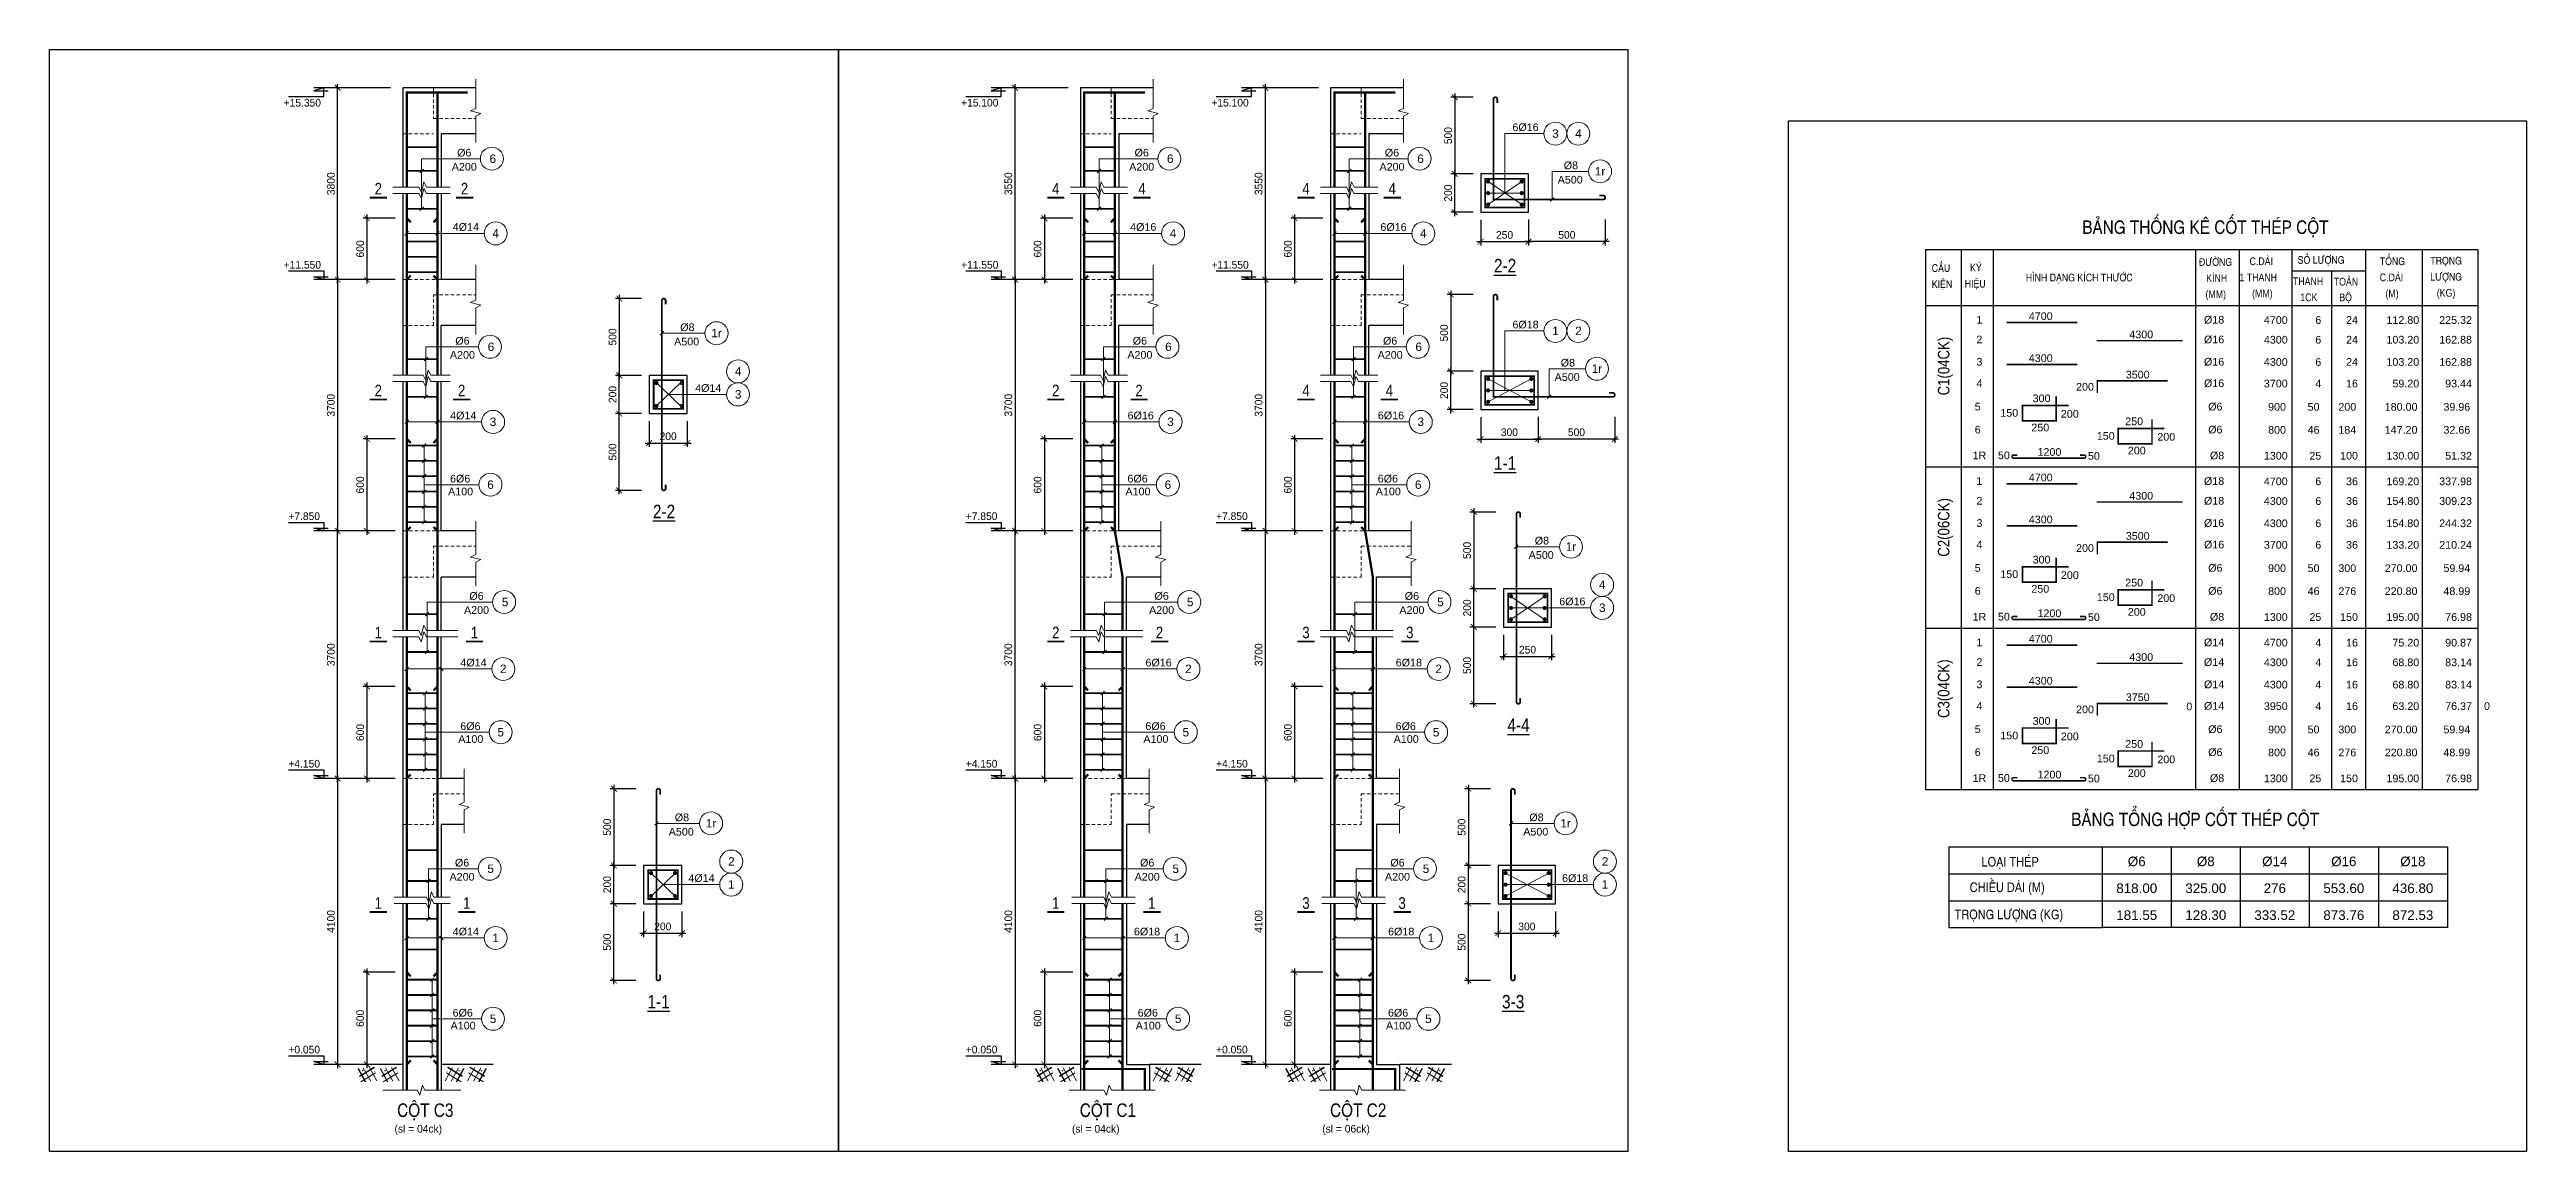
# Model space of a CAD drawing. Header units: millimetres. Extents: x -559287 to -299624, y 2351330 to 2655682.
# Drawn here: x -512829 to -448238, y 2557020 to 2585739 of the extents above; entities that cross this region are included whole.
import ezdxf
from ezdxf.enums import TextEntityAlignment as Align

# ---------------------------------------------------------------- set-up
doc = ezdxf.new("R2010")
doc.units = ezdxf.units.MM
doc.header["$LTSCALE"] = 10
doc.linetypes.add('HIDDEN', pattern=[0.3, 0.175, -0.125])
doc.linetypes.add('HIDDENX2', pattern=[0.75, 0.5, -0.25])
doc.layers.get('0').update_dxf_attribs({"lineweight": 20})
doc.layers.get('Defpoints').update_dxf_attribs({"lineweight": 20})
for name, color, linetype, lineweight in [('Dim', 251, 'Continuous', 15), ('Hatch', 137, 'Continuous', 5), ('Net khuat', 76, 'HIDDENX2', 15), ('Net manh', 8, 'Continuous', 13), ('Net thay', 4, 'Continuous', 25), ('Text', 54, 'Continuous', 25), ('Thep dai', 2, 'Continuous', 50), ('Thep doc', 140, 'Continuous', 60), ('TKTHEP', 54, 'Continuous', 25)]:
    doc.layers.add(name, color=color, linetype=linetype, lineweight=lineweight)
doc.layers.add('ththep', color=3, linetype='Continuous')
doc.styles.add('IN-NHO', font='VHELVEN.TTF', dxfattribs={"height": 200})
doc.styles.add('NGHIA5', font='arial_0.ttf', dxfattribs={"height": 180})
doc.styles.get("Standard").update_dxf_attribs({"font": 'nghia5.shx', "height": 200})
doc.styles.add('STYLE1-S1', font='VHARIALN.TTF')
doc.dimstyles.new('dim20', dxfattribs={"dimscale": 100, "dimtxt": 200, "dimasz": 1.5, "dimexe": 1, "dimexo": 2, "dimgap": 0.75, "dimtad": 1, "dimdec": 0, "dimlfac": 0.2, "dimzin": 0, "dimdsep": 46, "dimtxsty": 'Standard', "dimblk1": 'ARCHTICK', "dimblk2": 'ARCHTICK', "dimsah": 1, "dimcen": 0.09, "dimdle": 1, "dimclrd": 256, "dimclre": 256, "dimclrt": 54, "dimadec": 0, "dimazin": 0, "dimtfac": 1, "dimtdec": 0, "dimtofl": 0, "dimtmove": 2, "dimatfit": 3, "dimfxl": 0, "dimtolj": 1, "dimtzin": 0, "dimarcsym": 0})
doc.dimstyles.new('dim25', dxfattribs={"dimscale": 100, "dimtxt": 200, "dimasz": 1.5, "dimexe": 1, "dimexo": 2, "dimgap": 0.75, "dimtad": 1, "dimdec": 0, "dimlfac": 0.25, "dimzin": 0, "dimdsep": 46, "dimtxsty": 'Standard', "dimblk1": 'ARCHTICK', "dimblk2": 'ARCHTICK', "dimsah": 1, "dimcen": 0.09, "dimdle": 1, "dimclrd": 256, "dimclre": 256, "dimclrt": 54, "dimadec": 0, "dimazin": 0, "dimtfac": 1, "dimtdec": 0, "dimtofl": 0, "dimtmove": 2, "dimatfit": 3, "dimfxl": 0, "dimtolj": 1, "dimtzin": 0, "dimarcsym": 0})

msp = doc.modelspace()

# ---------------------------------------------------------------- texts
at = {"layer": 'Text', "ltscale": 3, "style": 'NGHIA5'}
for s, p in [('6%%C16', (-474339.1, 2583614.8)), ('%%C6', (-502013.9, 2582952)), ('%%C6', (-484348.1, 2582952)), ('%%C6', (-477821.5, 2582952)), ('A200', (-502013.9, 2582584.7)), ('A200', (-484348.1, 2582584.7)), ('A200', (-477821.5, 2582584.7)), ('A500', (-473174.1, 2582247.4)), ('%%C8', (-473155.5, 2582621.4)), ('4%%C14', (-501973.8, 2581014.9)), ('4%%C16', (-484308, 2581014.9)), ('6%%C16', (-477781.5, 2581014.9)), ('%%C8', (-496196.4, 2578402.6)), ('6%%C18', (-474339.1, 2578471.3)), ('A200', (-502061.9, 2577682)), ('%%C6', (-502061.9, 2578049.3)), ('A500', (-496215, 2578028.6)), ('A200', (-484396.1, 2577682)), ('%%C6', (-484396.1, 2578049.3)), ('A200', (-477869.6, 2577682)), ('%%C6', (-477869.6, 2578049.3)), ('A500', (-473253.8, 2577103.9)), ('%%C8', (-473235.2, 2577477.9)), ('4%%C14', (-495651.6, 2576818)), ('4%%C14', (-502040.6, 2576102)), ('6%%C16', (-484374.8, 2576102)), ('6%%C16', (-477848.3, 2576102)), ('6%%C6', (-502121.3, 2574456.1)), ('6%%C6', (-484455.5, 2574456.1)), ('6%%C6', (-477929, 2574456.1)), ('A100', (-502110.8, 2574120.4)), ('A100', (-484445, 2574120.4)), ('A100', (-477918.5, 2574120.4)), ('%%C8', (-473912.5, 2572839.7)), ('A500', (-473931.1, 2572465.7)), ('%%C6', (-501694.5, 2571397.7)), ('%%C6', (-483828.7, 2571397.7)), ('%%C6', (-477302.2, 2571397.7)), ('6%%C16', (-473117.7, 2571255.1)), ('A200', (-501694.5, 2571030.5)), ('A200', (-483828.7, 2571030.5)), ('A200', (-477302.2, 2571030.5)), ('4%%C14', (-501773.8, 2569661.8)), ('6%%C16', (-483908, 2569661.8)), ('6%%C18', (-477381.5, 2569661.8)), ('6%%C6', (-501854.5, 2568004.5)), ('6%%C6', (-483988.7, 2568004.5)), ('6%%C6', (-477462.2, 2568004.5)), ('A100', (-501844, 2567668.9)), ('A100', (-483978.2, 2567668.9)), ('A100', (-477451.7, 2567668.9)), ('%%C8', (-496337.3, 2565627.9)), ('%%C8', (-474053.4, 2565627.9)), ('A500', (-496355.9, 2565253.9)), ('A500', (-474072, 2565253.9)), ('%%C6', (-502071, 2564446.2)), ('%%C6', (-484205.2, 2564446.2)), ('%%C6', (-477678.7, 2564446.2)), ('A200', (-502071, 2564078.9)), ('4%%C14', (-495829.4, 2564043.3)), ('A200', (-484205.2, 2564078.9)), ('A200', (-477678.7, 2564078.9)), ('6%%C18', (-473045.5, 2564043.3)), ('4%%C14', (-501973.8, 2562650.8)), ('6%%C18', (-484209.3, 2562650.8)), ('6%%C18', (-477581.5, 2562650.8)), ('6%%C6', (-502054.5, 2560535)), ('6%%C6', (-484188.7, 2560535)), ('6%%C6', (-477662.2, 2560535)), ('A100', (-502044, 2560199.3)), ('A100', (-484178.2, 2560199.3)), ('A100', (-477651.7, 2560199.3))]:
    msp.add_text(s, height=200, dxfattribs=at).set_placement(p, align=Align.CENTER)
at = {"layer": 'Text'}
for s, height, style, p in [('3', 220, 'IN-NHO', (-473558.4, 2583550.6)), ('4', 220, 'IN-NHO', (-472958.4, 2583550.6)), ('6', 220, 'IN-NHO', (-501269.3, 2582894.7)), ('6', 220, 'IN-NHO', (-483603.5, 2582894.7)), ('6', 220, 'IN-NHO', (-477077, 2582894.7)), ('1r', 220, 'IN-NHO', (-472396.8, 2582566.9)), ('2', 300, 'STYLE1-S1', (-504256.2, 2582113.2)), ('2', 300, 'STYLE1-S1', (-502007.7, 2582113.2)), ('4', 300, 'STYLE1-S1', (-486590.4, 2582113.2)), ('4', 300, 'STYLE1-S1', (-484341.9, 2582113.2)), ('4', 300, 'STYLE1-S1', (-480063.9, 2582113.2)), ('4', 300, 'STYLE1-S1', (-477815.4, 2582113.2)), ('4', 220, 'IN-NHO', (-501197.3, 2580950.7)), ('4', 220, 'IN-NHO', (-483531.5, 2580950.7)), ('4', 220, 'IN-NHO', (-477005, 2580950.7)), ('%%U2-2', 350, 'STYLE1-S1', (-474872.1, 2580107.3)), ('1', 220, 'IN-NHO', (-473558.4, 2578407.1)), ('2', 220, 'IN-NHO', (-472958.4, 2578407.1)), ('6', 220, 'IN-NHO', (-501317.3, 2577992)), ('1r', 220, 'IN-NHO', (-495437.7, 2578348.1)), ('6', 220, 'IN-NHO', (-483651.5, 2577992)), ('6', 220, 'IN-NHO', (-477125, 2577992)), ('4', 220, 'IN-NHO', (-494870.9, 2577353.8)), ('1r', 220, 'IN-NHO', (-472476.4, 2577423.4)), ('2', 300, 'STYLE1-S1', (-504256.2, 2576852.6)), ('2', 300, 'STYLE1-S1', (-502082.7, 2576852.6)), ('3', 220, 'IN-NHO', (-494870.9, 2576753.8)), ('2', 300, 'STYLE1-S1', (-486590.4, 2576852.6)), ('2', 300, 'STYLE1-S1', (-484416.9, 2576852.6)), ('4', 300, 'STYLE1-S1', (-480063.9, 2576852.6)), ('4', 300, 'STYLE1-S1', (-477890.4, 2576852.6)), ('3', 220, 'IN-NHO', (-501264.1, 2576037.8)), ('3', 220, 'IN-NHO', (-483598.3, 2576037.8)), ('3', 220, 'IN-NHO', (-477071.8, 2576037.8)), ('%%U1-1', 350, 'STYLE1-S1', (-474872.1, 2574963.8)), ('6', 220, 'IN-NHO', (-501330.1, 2574398.7)), ('6', 220, 'IN-NHO', (-483664.3, 2574398.7)), ('6', 220, 'IN-NHO', (-477137.8, 2574398.7)), ('%%U2-2', 350, 'STYLE1-S1', (-496805.1, 2573698.4)), ('1r', 220, 'IN-NHO', (-473153.8, 2572785.2)), ('5', 220, 'IN-NHO', (-500950, 2571340.4)), ('5', 220, 'IN-NHO', (-483084.1, 2571340.4)), ('5', 220, 'IN-NHO', (-476557.6, 2571340.4)), ('4', 220, 'IN-NHO', (-472337, 2571790.9)), ('3', 220, 'IN-NHO', (-472337, 2571190.9)), ('1', 300, 'STYLE1-S1', (-504256.2, 2570545.4)), ('1', 300, 'STYLE1-S1', (-501750.3, 2570545.4)), ('2', 300, 'STYLE1-S1', (-486590.4, 2570545.4)), ('2', 300, 'STYLE1-S1', (-483884.5, 2570545.4)), ('3', 300, 'STYLE1-S1', (-480063.9, 2570545.4)), ('3', 300, 'STYLE1-S1', (-477358, 2570545.4)), ('2', 220, 'IN-NHO', (-500997.3, 2569597.6)), ('2', 220, 'IN-NHO', (-483131.5, 2569597.6)), ('2', 220, 'IN-NHO', (-476605, 2569597.6)), ('%%U4-4', 350, 'STYLE1-S1', (-474521.3, 2568135.5)), ('5', 220, 'IN-NHO', (-501063.3, 2567947.2)), ('5', 220, 'IN-NHO', (-483197.5, 2567947.2)), ('5', 220, 'IN-NHO', (-476671, 2567947.2)), ('1r', 220, 'IN-NHO', (-495578.6, 2565573.4)), ('1r', 220, 'IN-NHO', (-473294.7, 2565573.4)), ('5', 220, 'IN-NHO', (-501326.4, 2564388.8)), ('2', 220, 'IN-NHO', (-495048.7, 2564579.1)), ('5', 220, 'IN-NHO', (-483460.6, 2564388.8)), ('5', 220, 'IN-NHO', (-476934.1, 2564388.8)), ('2', 220, 'IN-NHO', (-472264.8, 2564579.1)), ('1', 300, 'STYLE1-S1', (-504256.2, 2563494.3)), ('1', 300, 'STYLE1-S1', (-501950.3, 2563494.3)), ('1', 220, 'IN-NHO', (-495048.7, 2563979.1)), ('1', 300, 'STYLE1-S1', (-486590.4, 2563494.3)), ('1', 300, 'STYLE1-S1', (-484084.5, 2563494.3)), ('3', 300, 'STYLE1-S1', (-480063.9, 2563494.3)), ('3', 300, 'STYLE1-S1', (-477558, 2563494.3)), ('1', 220, 'IN-NHO', (-472264.8, 2563979.1)), ('1', 220, 'IN-NHO', (-501197.3, 2562586.6)), ('1', 220, 'IN-NHO', (-483432.8, 2562586.6)), ('1', 220, 'IN-NHO', (-476805, 2562586.6)), ('%%U1-1', 350, 'STYLE1-S1', (-496946.1, 2560923.7)), ('%%U3-3', 350, 'STYLE1-S1', (-474662.2, 2560923.7)), ('5', 220, 'IN-NHO', (-501263.3, 2560477.6)), ('5', 220, 'IN-NHO', (-483397.5, 2560477.6)), ('5', 220, 'IN-NHO', (-476871, 2560477.6))]:
    msp.add_text(s, height=height, dxfattribs=dict(at, style=style)).set_placement(p, align=Align.MIDDLE_CENTER)
at = {"layer": 'Text', "style": 'STYLE1-S1'}
for s, p in [('B¶NG thèng kª cèt THÐP cét', (-453399.2, 2580935.4)), ('B¶NG tæng hîp cèt THÐP cét', (-453646.1, 2565501.2))]:
    msp.add_text(s, height=350, dxfattribs=at).set_placement(p, align=Align.RIGHT)
for s, p in [('c1(04ck)', (-463286.1, 2578253.2)), ('c2(06ck)', (-463286.1, 2574048.9)), ('c3(04ck)', (-463286.1, 2569844.5))]:
    msp.add_text(s, height=300, rotation=90, dxfattribs=at).set_placement(p, align=Align.RIGHT)
for s, p in [('CéT c3', (-503763.8, 2557920.4, -38136.3)), ('CéT c1', (-485963, 2557920.4, -38136.3)), ('CéT c2', (-479436.5, 2557920.4, -38136.3))]:
    msp.add_text(s, height=350, dxfattribs=at).set_placement(p)
at = {"layer": 'Text'}
for s, p in [('(sl = 04ck)', (-503833.3, 2557511.4, -38136.3)), ('(sl = 04ck)', (-486167.5, 2557511.4, -38136.3)), ('(sl = 06ck)', (-479641, 2557511.4, -38136.3))]:
    msp.add_text(s, height=200, dxfattribs=at).set_placement(p)
at = {"layer": 'ththep', "style": 'STYLE1-S1'}
for s, p in [('lo¹i thÐp', (-462447.8, 2564445.3)), ('chiÒu dµi (M)', (-462754.9, 2563780.9)), ('träng l\xadîng (kG)', (-463149.8, 2563072.7))]:
    msp.add_text(s, height=250, dxfattribs=at).set_placement(p)
at = {"layer": 'ththep', "style": 'NGHIA5'}
for s, p in [('%%c6', (-458400.3, 2564455.2)), ('%%c8', (-456600.3, 2564455.2)), ('%%C14', (-454800.3, 2564455.2)), ('%%C16', (-453000.3, 2564455.2)), ('%%C18', (-451200.3, 2564455.2)), ('818.00', (-458400.3, 2563755.2)), ('325.00', (-456600.3, 2563755.2)), ('276', (-454800.3, 2563755.2)), ('553.60', (-453000.3, 2563755.2)), ('436.80', (-451200.3, 2563755.2)), ('181.55', (-458400.3, 2563055.2)), ('128.30', (-456600.3, 2563055.2)), ('333.52', (-454800.3, 2563055.2)), ('873.76', (-453000.3, 2563055.2)), ('872.53', (-451200.3, 2563055.2))]:
    msp.add_text(s, height=250, dxfattribs=at).set_placement(p, align=Align.CENTER)
at = {"layer": 'TKTHEP', "style": 'STYLE1-S1'}
for s, p in [('sè l\xadîng', (-454203.6, 2580156.7)), ('cÊu', (-463745.4, 2579945)), ('ký', (-462747.3, 2579955.6)), ('h×nh d¹ng kÝch th\xadíc', (-461293.4, 2579697.6)), ('®\xadêng', (-456779, 2580102)), ('kÝnh', (-456589.5, 2579683)), ('1 thanh', (-455722, 2579702.1)), ('c.dµi', (-455458.4, 2580121.2)), ('thanh', (-454327.2, 2579600.7)), ('toµn', (-453263.1, 2579589.8)), ('tæng', (-452062.5, 2580120.2)), ('c.dµi', (-452062.5, 2579701.2)), ('träng', (-450746, 2580136.7)), ('l\xadîng', (-450746, 2579717.6)), ('kiÖn', (-463745.4, 2579525.9)), ('hiÖu', (-462885.8, 2579536.5)), ('(mm)', (-456606, 2579263.9)), ('(mm)', (-455392.4, 2579283.1)), ('1ck', (-454135, 2579181.6)), ('bé', (-453119, 2579181.1)), ('(m)', (-451914.2, 2579282.1)), ('(kg)', (-450575.9, 2579298.6))]:
    msp.add_text(s, height=200, dxfattribs=at).set_placement(p)

# ---------------------------------------------------------------- blocks, each defined once
blk = doc.blocks.new('_ARCHTICK')
at = {"color": 0, "linetype": 'ByBlock', "const_width": 0.15}
blk.add_lwpolyline([(-0.5, -0.5), (0.5, 0.5)], dxfattribs=at)
blk = doc.blocks.new('*D94')
at = {"layer": 'Defpoints', "color": 0, "transparency": 16777216}
for p in [(-485948, 2566740), (-487650, 2559289), (-486068, 2559289)]:
    blk.add_point(p, dxfattribs=at)
at = {"layer": 'Dim', "lineweight": -2, "transparency": 16777216}
for p, q in [((-486148, 2566740), (-487750, 2566740)), ((-487650, 2566840), (-487650, 2559189)), ((-486268, 2559289), (-487750, 2559289))]:
    blk.add_line(p, q, dxfattribs=at)
at = {"layer": 'Dim', "lineweight": -2, "transparency": 16777216, "xscale": 150, "yscale": 150, "zscale": 150}
for p, rotation in [((-487650, 2566740), 90), ((-487650, 2559289), 270)]:
    blk.add_blockref('_ARCHTICK', p, dxfattribs=dict(at, rotation=rotation))
at = {"layer": 'Dim', "color": 54, "transparency": 16777216, "insert": (-487825, 2563014), "char_height": 200, "attachment_point": 5, "rotation": 90}
blk.add_mtext('\\A1;4100', dxfattribs=at)
blk = doc.blocks.new('*D95')
at = {"layer": 'Defpoints', "color": 0, "transparency": 16777216}
for p in [(-485948, 2561689), (-486887, 2559289), (-486192, 2559289)]:
    blk.add_point(p, dxfattribs=at)
at = {"layer": 'Dim', "lineweight": -2, "transparency": 16777216}
for p, q in [((-486887, 2561789), (-486887, 2559189)), ((-486148, 2561689), (-486987, 2561689)), ((-486392, 2559289), (-486987, 2559289))]:
    blk.add_line(p, q, dxfattribs=at)
at = {"layer": 'Dim', "lineweight": -2, "transparency": 16777216, "xscale": 150, "yscale": 150, "zscale": 150}
for p, rotation in [((-486887, 2561689), 90), ((-486887, 2559289), 270)]:
    blk.add_blockref('_ARCHTICK', p, dxfattribs=dict(at, rotation=rotation))
at = {"layer": 'Dim', "color": 54, "transparency": 16777216, "insert": (-487062, 2560489), "char_height": 200, "attachment_point": 5, "rotation": 90}
blk.add_mtext('\\A1;600', dxfattribs=at)
blk = doc.blocks.new('Dat')
for p, q in [((100, 50), (350, 500)), ((141, 317), (641, 17)), ((180, 495), (680, 195)), ((186, 507), (686, 207)), ((306, 36), (556, 486)), ((475, 11), (725, 461)), ((494, 15), (744, 465))]:
    blk.add_line(p, q)
for points, const_width in [([(166, 358, 1), (176, 358, 1)], 10), ([(376, 105, 1), (386, 105, 1)], 10), ([(561, 394, 1), (586, 394, 1)], 25), ([(754, 310, 1), (764, 310, 1)], 10)]:
    blk.add_lwpolyline(points, format="xyb", close=True, dxfattribs=dict(const_width=const_width))
blk = doc.blocks.new('A$C17747A8B')
blk.add_line((0, 0), (525, 0))
blk.add_lwpolyline([(1183, 225), (263, 225), (263, 0), (525, 75), (150, 75)])
at = {"layer": 'Text'}
blk.add_attdef('+3.900', (183, 286), '', height=180, dxfattribs=at)
blk = doc.blocks.new('*D96')
at = {"layer": 'Defpoints', "color": 0, "transparency": 16777216}
for p in [(-487650, 2573192), (-485948, 2573192), (-485948, 2566740)]:
    blk.add_point(p, dxfattribs=at)
at = {"layer": 'Dim', "lineweight": -2, "transparency": 16777216}
for p, q in [((-486148, 2573192), (-487750, 2573192)), ((-487650, 2566640), (-487650, 2573292)), ((-486148, 2566740), (-487750, 2566740))]:
    blk.add_line(p, q, dxfattribs=at)
at = {"layer": 'Dim', "lineweight": -2, "transparency": 16777216, "xscale": 150, "yscale": 150, "zscale": 150}
for p, rotation in [((-487650, 2573192), 90), ((-487650, 2566740), 270)]:
    blk.add_blockref('_ARCHTICK', p, dxfattribs=dict(at, rotation=rotation))
at = {"layer": 'Dim', "color": 54, "transparency": 16777216, "insert": (-487825, 2569966), "char_height": 200, "attachment_point": 5, "rotation": 90}
blk.add_mtext('\\A1;3700', dxfattribs=at)
blk = doc.blocks.new('*D97')
at = {"layer": 'Defpoints', "color": 0, "transparency": 16777216}
for p in [(-485948, 2579743), (-487650, 2573192), (-485948, 2573192)]:
    blk.add_point(p, dxfattribs=at)
at = {"layer": 'Dim', "lineweight": -2, "transparency": 16777216}
for p, q in [((-487650, 2579843), (-487650, 2573092)), ((-486148, 2579743), (-487750, 2579743)), ((-486148, 2573192), (-487750, 2573192))]:
    blk.add_line(p, q, dxfattribs=at)
at = {"layer": 'Dim', "lineweight": -2, "transparency": 16777216, "xscale": 150, "yscale": 150, "zscale": 150}
for p, rotation in [((-487650, 2579743), 90), ((-487650, 2573192), 270)]:
    blk.add_blockref('_ARCHTICK', p, dxfattribs=dict(at, rotation=rotation))
at = {"layer": 'Dim', "color": 54, "transparency": 16777216, "insert": (-487825, 2576468), "char_height": 200, "attachment_point": 5, "rotation": 90}
blk.add_mtext('\\A1;3700', dxfattribs=at)
blk = doc.blocks.new('*D98')
at = {"layer": 'Defpoints', "color": 0, "transparency": 16777216}
for p in [(-485948, 2569140), (-486887, 2566740), (-485948, 2566740)]:
    blk.add_point(p, dxfattribs=at)
at = {"layer": 'Dim', "lineweight": -2, "transparency": 16777216}
for p, q in [((-486148, 2569140), (-486987, 2569140)), ((-486887, 2569240), (-486887, 2566640)), ((-486148, 2566740), (-486987, 2566740))]:
    blk.add_line(p, q, dxfattribs=at)
at = {"layer": 'Dim', "lineweight": -2, "transparency": 16777216, "xscale": 150, "yscale": 150, "zscale": 150}
for p, rotation in [((-486887, 2569140), 90), ((-486887, 2566740), 270)]:
    blk.add_blockref('_ARCHTICK', p, dxfattribs=dict(at, rotation=rotation))
at = {"layer": 'Dim', "color": 54, "transparency": 16777216, "insert": (-487062, 2567940), "char_height": 200, "attachment_point": 5, "rotation": 90}
blk.add_mtext('\\A1;600', dxfattribs=at)
blk = doc.blocks.new('*D99')
at = {"layer": 'Defpoints', "color": 0, "transparency": 16777216}
for p in [(-485948, 2575592), (-486887, 2573192), (-485948, 2573192)]:
    blk.add_point(p, dxfattribs=at)
at = {"layer": 'Dim', "lineweight": -2, "transparency": 16777216}
for p, q in [((-486148, 2575592), (-486987, 2575592)), ((-486887, 2575692), (-486887, 2573092)), ((-486148, 2573192), (-486987, 2573192))]:
    blk.add_line(p, q, dxfattribs=at)
at = {"layer": 'Dim', "lineweight": -2, "transparency": 16777216, "xscale": 150, "yscale": 150, "zscale": 150}
for p, rotation in [((-486887, 2575592), 90), ((-486887, 2573192), 270)]:
    blk.add_blockref('_ARCHTICK', p, dxfattribs=dict(at, rotation=rotation))
at = {"layer": 'Dim', "color": 54, "transparency": 16777216, "insert": (-487062, 2574392), "char_height": 200, "attachment_point": 5, "rotation": 90}
blk.add_mtext('\\A1;600', dxfattribs=at)
blk = doc.blocks.new('*D100')
at = {"layer": 'Defpoints', "color": 0, "transparency": 16777216}
for p in [(-487650, 2584740), (-486068, 2584740), (-485948, 2579743)]:
    blk.add_point(p, dxfattribs=at)
at = {"layer": 'Dim', "lineweight": -2, "transparency": 16777216}
for p, q in [((-486268, 2584740), (-487750, 2584740)), ((-487650, 2579643), (-487650, 2584840)), ((-486148, 2579743), (-487750, 2579743))]:
    blk.add_line(p, q, dxfattribs=at)
at = {"layer": 'Dim', "lineweight": -2, "transparency": 16777216, "xscale": 150, "yscale": 150, "zscale": 150}
for p, rotation in [((-487650, 2584740), 90), ((-487650, 2579743), 270)]:
    blk.add_blockref('_ARCHTICK', p, dxfattribs=dict(at, rotation=rotation))
at = {"layer": 'Dim', "color": 54, "transparency": 16777216, "insert": (-487825, 2582242), "char_height": 200, "attachment_point": 5, "rotation": 90}
blk.add_mtext('\\A1;3550', dxfattribs=at)
blk = doc.blocks.new('*D101')
at = {"layer": 'Defpoints', "color": 0, "transparency": 16777216}
for p in [(-485948, 2581343), (-486887, 2579743), (-486192, 2579743)]:
    blk.add_point(p, dxfattribs=at)
at = {"layer": 'Dim', "lineweight": -2, "transparency": 16777216}
for p, q in [((-486148, 2581343), (-486987, 2581343)), ((-486887, 2581443), (-486887, 2579643)), ((-486392, 2579743), (-486987, 2579743))]:
    blk.add_line(p, q, dxfattribs=at)
at = {"layer": 'Dim', "lineweight": -2, "transparency": 16777216, "xscale": 150, "yscale": 150, "zscale": 150}
for p, rotation in [((-486887, 2581343), 90), ((-486887, 2579743), 270)]:
    blk.add_blockref('_ARCHTICK', p, dxfattribs=dict(at, rotation=rotation))
at = {"layer": 'Dim', "color": 54, "transparency": 16777216, "insert": (-487062, 2580543), "char_height": 200, "attachment_point": 5, "rotation": 90}
blk.add_mtext('\\A1;600', dxfattribs=at)
blk = doc.blocks.new('*D108')
at = {"layer": 'Defpoints', "color": 0, "transparency": 16777216}
for p in [(-479422, 2566740), (-481123, 2559289), (-479542, 2559289)]:
    blk.add_point(p, dxfattribs=at)
at = {"layer": 'Dim', "lineweight": -2, "transparency": 16777216}
for p, q in [((-479622, 2566740), (-481223, 2566740)), ((-481123, 2566840), (-481123, 2559189)), ((-479742, 2559289), (-481223, 2559289))]:
    blk.add_line(p, q, dxfattribs=at)
at = {"layer": 'Dim', "lineweight": -2, "transparency": 16777216, "xscale": 150, "yscale": 150, "zscale": 150}
for p, rotation in [((-481123, 2566740), 90), ((-481123, 2559289), 270)]:
    blk.add_blockref('_ARCHTICK', p, dxfattribs=dict(at, rotation=rotation))
at = {"layer": 'Dim', "color": 54, "transparency": 16777216, "insert": (-481298, 2563014), "char_height": 200, "attachment_point": 5, "rotation": 90}
blk.add_mtext('\\A1;4100', dxfattribs=at)
blk = doc.blocks.new('*D109')
at = {"layer": 'Defpoints', "color": 0, "transparency": 16777216}
for p in [(-479422, 2561689), (-480361, 2559289), (-479666, 2559289)]:
    blk.add_point(p, dxfattribs=at)
at = {"layer": 'Dim', "lineweight": -2, "transparency": 16777216}
for p, q in [((-480361, 2561789), (-480361, 2559189)), ((-479622, 2561689), (-480461, 2561689)), ((-479866, 2559289), (-480461, 2559289))]:
    blk.add_line(p, q, dxfattribs=at)
at = {"layer": 'Dim', "lineweight": -2, "transparency": 16777216, "xscale": 150, "yscale": 150, "zscale": 150}
for p, rotation in [((-480361, 2561689), 90), ((-480361, 2559289), 270)]:
    blk.add_blockref('_ARCHTICK', p, dxfattribs=dict(at, rotation=rotation))
at = {"layer": 'Dim', "color": 54, "transparency": 16777216, "insert": (-480536, 2560489), "char_height": 200, "attachment_point": 5, "rotation": 90}
blk.add_mtext('\\A1;600', dxfattribs=at)
blk = doc.blocks.new('*D102')
at = {"layer": 'Defpoints', "color": 0, "transparency": 16777216}
for p in [(-481123, 2573192), (-479422, 2573192), (-479422, 2566740)]:
    blk.add_point(p, dxfattribs=at)
at = {"layer": 'Dim', "lineweight": -2, "transparency": 16777216}
for p, q in [((-479622, 2573192), (-481223, 2573192)), ((-481123, 2566640), (-481123, 2573292)), ((-479622, 2566740), (-481223, 2566740))]:
    blk.add_line(p, q, dxfattribs=at)
at = {"layer": 'Dim', "lineweight": -2, "transparency": 16777216, "xscale": 150, "yscale": 150, "zscale": 150}
for p, rotation in [((-481123, 2573192), 90), ((-481123, 2566740), 270)]:
    blk.add_blockref('_ARCHTICK', p, dxfattribs=dict(at, rotation=rotation))
at = {"layer": 'Dim', "color": 54, "transparency": 16777216, "insert": (-481298, 2569966), "char_height": 200, "attachment_point": 5, "rotation": 90}
blk.add_mtext('\\A1;3700', dxfattribs=at)
blk = doc.blocks.new('*D103')
at = {"layer": 'Defpoints', "color": 0, "transparency": 16777216}
for p in [(-479422, 2579743), (-481123, 2573192), (-479422, 2573192)]:
    blk.add_point(p, dxfattribs=at)
at = {"layer": 'Dim', "lineweight": -2, "transparency": 16777216}
for p, q in [((-481123, 2579843), (-481123, 2573092)), ((-479622, 2579743), (-481223, 2579743)), ((-479622, 2573192), (-481223, 2573192))]:
    blk.add_line(p, q, dxfattribs=at)
at = {"layer": 'Dim', "lineweight": -2, "transparency": 16777216, "xscale": 150, "yscale": 150, "zscale": 150}
for p, rotation in [((-481123, 2579743), 90), ((-481123, 2573192), 270)]:
    blk.add_blockref('_ARCHTICK', p, dxfattribs=dict(at, rotation=rotation))
at = {"layer": 'Dim', "color": 54, "transparency": 16777216, "insert": (-481298, 2576468), "char_height": 200, "attachment_point": 5, "rotation": 90}
blk.add_mtext('\\A1;3700', dxfattribs=at)
blk = doc.blocks.new('*D104')
at = {"layer": 'Defpoints', "color": 0, "transparency": 16777216}
for p in [(-479422, 2569140), (-480361, 2566740), (-479422, 2566740)]:
    blk.add_point(p, dxfattribs=at)
at = {"layer": 'Dim', "lineweight": -2, "transparency": 16777216}
for p, q in [((-479622, 2569140), (-480461, 2569140)), ((-480361, 2569240), (-480361, 2566640)), ((-479622, 2566740), (-480461, 2566740))]:
    blk.add_line(p, q, dxfattribs=at)
at = {"layer": 'Dim', "lineweight": -2, "transparency": 16777216, "xscale": 150, "yscale": 150, "zscale": 150}
for p, rotation in [((-480361, 2569140), 90), ((-480361, 2566740), 270)]:
    blk.add_blockref('_ARCHTICK', p, dxfattribs=dict(at, rotation=rotation))
at = {"layer": 'Dim', "color": 54, "transparency": 16777216, "insert": (-480536, 2567940), "char_height": 200, "attachment_point": 5, "rotation": 90}
blk.add_mtext('\\A1;600', dxfattribs=at)
blk = doc.blocks.new('*D105')
at = {"layer": 'Defpoints', "color": 0, "transparency": 16777216}
for p in [(-479422, 2575592), (-480361, 2573192), (-479422, 2573192)]:
    blk.add_point(p, dxfattribs=at)
at = {"layer": 'Dim', "lineweight": -2, "transparency": 16777216}
for p, q in [((-479622, 2575592), (-480461, 2575592)), ((-480361, 2575692), (-480361, 2573092)), ((-479622, 2573192), (-480461, 2573192))]:
    blk.add_line(p, q, dxfattribs=at)
at = {"layer": 'Dim', "lineweight": -2, "transparency": 16777216, "xscale": 150, "yscale": 150, "zscale": 150}
for p, rotation in [((-480361, 2575592), 90), ((-480361, 2573192), 270)]:
    blk.add_blockref('_ARCHTICK', p, dxfattribs=dict(at, rotation=rotation))
at = {"layer": 'Dim', "color": 54, "transparency": 16777216, "insert": (-480536, 2574392), "char_height": 200, "attachment_point": 5, "rotation": 90}
blk.add_mtext('\\A1;600', dxfattribs=at)
blk = doc.blocks.new('*D106')
at = {"layer": 'Defpoints', "color": 0, "transparency": 16777216}
for p in [(-481123, 2584740), (-479542, 2584740), (-479422, 2579743)]:
    blk.add_point(p, dxfattribs=at)
at = {"layer": 'Dim', "lineweight": -2, "transparency": 16777216}
for p, q in [((-479742, 2584740), (-481223, 2584740)), ((-481123, 2579643), (-481123, 2584840)), ((-479622, 2579743), (-481223, 2579743))]:
    blk.add_line(p, q, dxfattribs=at)
at = {"layer": 'Dim', "lineweight": -2, "transparency": 16777216, "xscale": 150, "yscale": 150, "zscale": 150}
for p, rotation in [((-481123, 2584740), 90), ((-481123, 2579743), 270)]:
    blk.add_blockref('_ARCHTICK', p, dxfattribs=dict(at, rotation=rotation))
at = {"layer": 'Dim', "color": 54, "transparency": 16777216, "insert": (-481298, 2582242), "char_height": 200, "attachment_point": 5, "rotation": 90}
blk.add_mtext('\\A1;3550', dxfattribs=at)
blk = doc.blocks.new('*D107')
at = {"layer": 'Defpoints', "color": 0, "transparency": 16777216}
for p in [(-479422, 2581343), (-480361, 2579743), (-479666, 2579743)]:
    blk.add_point(p, dxfattribs=at)
at = {"layer": 'Dim', "lineweight": -2, "transparency": 16777216}
for p, q in [((-479622, 2581343), (-480461, 2581343)), ((-480361, 2581443), (-480361, 2579643)), ((-479866, 2579743), (-480461, 2579743))]:
    blk.add_line(p, q, dxfattribs=at)
at = {"layer": 'Dim', "lineweight": -2, "transparency": 16777216, "xscale": 150, "yscale": 150, "zscale": 150}
for p, rotation in [((-480361, 2581343), 90), ((-480361, 2579743), 270)]:
    blk.add_blockref('_ARCHTICK', p, dxfattribs=dict(at, rotation=rotation))
at = {"layer": 'Dim', "color": 54, "transparency": 16777216, "insert": (-480536, 2580543), "char_height": 200, "attachment_point": 5, "rotation": 90}
blk.add_mtext('\\A1;600', dxfattribs=at)
blk = doc.blocks.new('*D110')
at = {"layer": 'Defpoints', "color": 0, "ltscale": 3, "transparency": 16777216}
for p in [(-476184, 2582497), (-475509, 2582497), (-475509, 2581499)]:
    blk.add_point(p, dxfattribs=at)
at = {"layer": 'Dim', "lineweight": -2, "ltscale": 3, "transparency": 16777216}
for p, q in [((-475709, 2582497), (-476284, 2582497)), ((-476184, 2581399), (-476184, 2582597)), ((-475709, 2581499), (-476284, 2581499))]:
    blk.add_line(p, q, dxfattribs=at)
at = {"layer": 'Dim', "lineweight": -2, "ltscale": 3, "transparency": 16777216, "xscale": 150, "yscale": 150, "zscale": 150}
for p, rotation in [((-476184, 2582497), 90), ((-476184, 2581499), 270)]:
    blk.add_blockref('_ARCHTICK', p, dxfattribs=dict(at, rotation=rotation))
at = {"layer": 'Dim', "color": 54, "ltscale": 3, "transparency": 16777216, "insert": (-476359, 2581998), "char_height": 200, "attachment_point": 5, "rotation": 90}
blk.add_mtext('\\A1;200', dxfattribs=at)
blk = doc.blocks.new('*D111')
at = {"layer": 'Defpoints', "color": 0, "ltscale": 3, "transparency": 16777216}
for p in [(-475509, 2581499), (-474261, 2581499), (-474261, 2580733)]:
    blk.add_point(p, dxfattribs=at)
at = {"layer": 'Dim', "lineweight": -2, "ltscale": 3, "transparency": 16777216}
for p, q in [((-475509, 2581299), (-475509, 2580633)), ((-474261, 2581299), (-474261, 2580633)), ((-475609, 2580733), (-474161, 2580733))]:
    blk.add_line(p, q, dxfattribs=at)
at = {"layer": 'Dim', "lineweight": -2, "ltscale": 3, "transparency": 16777216, "xscale": 150, "yscale": 150, "zscale": 150, "rotation": 180}
blk.add_blockref('_ARCHTICK', (-475509, 2580733), dxfattribs=at)
at = {"layer": 'Dim', "lineweight": -2, "ltscale": 3, "transparency": 16777216, "xscale": 150, "yscale": 150, "zscale": 150}
blk.add_blockref('_ARCHTICK', (-474261, 2580733), dxfattribs=at)
at = {"layer": 'Dim', "color": 54, "ltscale": 3, "transparency": 16777216, "insert": (-474885, 2580908), "char_height": 200, "attachment_point": 5}
blk.add_mtext('\\A1;250', dxfattribs=at)
blk = doc.blocks.new('*D112')
at = {"layer": 'Defpoints', "color": 0, "ltscale": 3, "transparency": 16777216}
for p in [(-475509, 2584497), (-476184, 2582497), (-475509, 2582497)]:
    blk.add_point(p, dxfattribs=at)
at = {"layer": 'Dim', "lineweight": -2, "ltscale": 3, "transparency": 16777216}
for p, q in [((-475709, 2584497), (-476284, 2584497)), ((-476184, 2584597), (-476184, 2582397)), ((-475709, 2582497), (-476284, 2582497))]:
    blk.add_line(p, q, dxfattribs=at)
at = {"layer": 'Dim', "lineweight": -2, "ltscale": 3, "transparency": 16777216, "xscale": 150, "yscale": 150, "zscale": 150}
for p, rotation in [((-476184, 2584497), 90), ((-476184, 2582497), 270)]:
    blk.add_blockref('_ARCHTICK', p, dxfattribs=dict(at, rotation=rotation))
at = {"layer": 'Dim', "color": 54, "ltscale": 3, "transparency": 16777216, "insert": (-476359, 2583497), "char_height": 200, "attachment_point": 5, "rotation": 90}
blk.add_mtext('\\A1;500', dxfattribs=at)
blk = doc.blocks.new('*D113')
at = {"layer": 'Defpoints', "color": 0, "ltscale": 3, "transparency": 16777216}
for p in [(-474261, 2581509), (-472261, 2581509), (-474261, 2580733)]:
    blk.add_point(p, dxfattribs=at)
at = {"layer": 'Dim', "lineweight": -2, "ltscale": 3, "transparency": 16777216}
for p, q in [((-474261, 2581309), (-474261, 2580633)), ((-472261, 2581309), (-472261, 2580633)), ((-472161, 2580733), (-474361, 2580733))]:
    blk.add_line(p, q, dxfattribs=at)
at = {"layer": 'Dim', "lineweight": -2, "ltscale": 3, "transparency": 16777216, "xscale": 150, "yscale": 150, "zscale": 150, "rotation": 180}
blk.add_blockref('_ARCHTICK', (-474261, 2580733), dxfattribs=at)
at = {"layer": 'Dim', "lineweight": -2, "ltscale": 3, "transparency": 16777216, "xscale": 150, "yscale": 150, "zscale": 150}
blk.add_blockref('_ARCHTICK', (-472261, 2580733), dxfattribs=at)
at = {"layer": 'Dim', "color": 54, "ltscale": 3, "transparency": 16777216, "insert": (-473261, 2580908), "char_height": 200, "attachment_point": 5}
blk.add_mtext('\\A1;500', dxfattribs=at)
blk = doc.blocks.new('*D114')
at = {"layer": 'Defpoints', "color": 0, "ltscale": 3, "transparency": 16777216}
for p in [(-476286, 2577353), (-475509, 2577353), (-475509, 2576356)]:
    blk.add_point(p, dxfattribs=at)
at = {"layer": 'Dim', "lineweight": -2, "ltscale": 3, "transparency": 16777216}
for p, q in [((-475709, 2577353), (-476386, 2577353)), ((-476286, 2576256), (-476286, 2577453)), ((-475709, 2576356), (-476386, 2576356))]:
    blk.add_line(p, q, dxfattribs=at)
at = {"layer": 'Dim', "lineweight": -2, "ltscale": 3, "transparency": 16777216, "xscale": 150, "yscale": 150, "zscale": 150}
for p, rotation in [((-476286, 2577353), 90), ((-476286, 2576356), 270)]:
    blk.add_blockref('_ARCHTICK', p, dxfattribs=dict(at, rotation=rotation))
at = {"layer": 'Dim', "color": 54, "ltscale": 3, "transparency": 16777216, "insert": (-476461, 2576854), "char_height": 200, "attachment_point": 5, "rotation": 90}
blk.add_mtext('\\A1;200', dxfattribs=at)
blk = doc.blocks.new('*D115')
at = {"layer": 'Defpoints', "color": 0, "ltscale": 3, "transparency": 16777216}
for p in [(-475509, 2576356), (-474011, 2576356), (-474011, 2575589)]:
    blk.add_point(p, dxfattribs=at)
at = {"layer": 'Dim', "lineweight": -2, "ltscale": 3, "transparency": 16777216}
for p, q in [((-475509, 2576156), (-475509, 2575489)), ((-474011, 2576156), (-474011, 2575489)), ((-475609, 2575589), (-473911, 2575589))]:
    blk.add_line(p, q, dxfattribs=at)
at = {"layer": 'Dim', "lineweight": -2, "ltscale": 3, "transparency": 16777216, "xscale": 150, "yscale": 150, "zscale": 150, "rotation": 180}
blk.add_blockref('_ARCHTICK', (-475509, 2575589), dxfattribs=at)
at = {"layer": 'Dim', "lineweight": -2, "ltscale": 3, "transparency": 16777216, "xscale": 150, "yscale": 150, "zscale": 150}
blk.add_blockref('_ARCHTICK', (-474011, 2575589), dxfattribs=at)
at = {"layer": 'Dim', "color": 54, "ltscale": 3, "transparency": 16777216, "insert": (-474760, 2575764), "char_height": 200, "attachment_point": 5}
blk.add_mtext('\\A1;300', dxfattribs=at)
blk = doc.blocks.new('*D116')
at = {"layer": 'Defpoints', "color": 0, "ltscale": 3, "transparency": 16777216}
for p in [(-475509, 2579353), (-476286, 2577353), (-475509, 2577353)]:
    blk.add_point(p, dxfattribs=at)
at = {"layer": 'Dim', "lineweight": -2, "ltscale": 3, "transparency": 16777216}
for p, q in [((-475709, 2579353), (-476386, 2579353)), ((-476286, 2579453), (-476286, 2577253)), ((-475709, 2577353), (-476386, 2577353))]:
    blk.add_line(p, q, dxfattribs=at)
at = {"layer": 'Dim', "lineweight": -2, "ltscale": 3, "transparency": 16777216, "xscale": 150, "yscale": 150, "zscale": 150}
for p, rotation in [((-476286, 2579353), 90), ((-476286, 2577353), 270)]:
    blk.add_blockref('_ARCHTICK', p, dxfattribs=dict(at, rotation=rotation))
at = {"layer": 'Dim', "color": 54, "ltscale": 3, "transparency": 16777216, "insert": (-476461, 2578353), "char_height": 200, "attachment_point": 5, "rotation": 90}
blk.add_mtext('\\A1;500', dxfattribs=at)
blk = doc.blocks.new('*D117')
at = {"layer": 'Defpoints', "color": 0, "ltscale": 3, "transparency": 16777216}
for p in [(-474011, 2576366), (-472011, 2576366), (-474011, 2575589)]:
    blk.add_point(p, dxfattribs=at)
at = {"layer": 'Dim', "lineweight": -2, "ltscale": 3, "transparency": 16777216}
for p, q in [((-474011, 2576166), (-474011, 2575489)), ((-472011, 2576166), (-472011, 2575489)), ((-471911, 2575589), (-474111, 2575589))]:
    blk.add_line(p, q, dxfattribs=at)
at = {"layer": 'Dim', "lineweight": -2, "ltscale": 3, "transparency": 16777216, "xscale": 150, "yscale": 150, "zscale": 150, "rotation": 180}
blk.add_blockref('_ARCHTICK', (-474011, 2575589), dxfattribs=at)
at = {"layer": 'Dim', "lineweight": -2, "ltscale": 3, "transparency": 16777216, "xscale": 150, "yscale": 150, "zscale": 150}
blk.add_blockref('_ARCHTICK', (-472011, 2575589), dxfattribs=at)
at = {"layer": 'Dim', "color": 54, "ltscale": 3, "transparency": 16777216, "insert": (-473011, 2575764), "char_height": 200, "attachment_point": 5}
blk.add_mtext('\\A1;500', dxfattribs=at)
blk = doc.blocks.new('*D118')
at = {"layer": 'Defpoints', "color": 0, "ltscale": 3, "transparency": 16777216}
for p in [(-475688, 2571685), (-474911, 2571685), (-474911, 2570687)]:
    blk.add_point(p, dxfattribs=at)
at = {"layer": 'Dim', "lineweight": -2, "ltscale": 3, "transparency": 16777216}
for p, q in [((-475111, 2571685), (-475788, 2571685)), ((-475688, 2570587), (-475688, 2571785)), ((-475111, 2570687), (-475788, 2570687))]:
    blk.add_line(p, q, dxfattribs=at)
at = {"layer": 'Dim', "lineweight": -2, "ltscale": 3, "transparency": 16777216, "xscale": 150, "yscale": 150, "zscale": 150}
for p, rotation in [((-475688, 2571685), 90), ((-475688, 2570687), 270)]:
    blk.add_blockref('_ARCHTICK', p, dxfattribs=dict(at, rotation=rotation))
at = {"layer": 'Dim', "color": 54, "ltscale": 3, "transparency": 16777216, "insert": (-475863, 2571186), "char_height": 200, "attachment_point": 5, "rotation": 90}
blk.add_mtext('\\A1;200', dxfattribs=at)
blk = doc.blocks.new('*D119')
at = {"layer": 'Defpoints', "color": 0, "ltscale": 3, "transparency": 16777216}
for p in [(-474911, 2570687), (-473664, 2570687), (-473664, 2569921)]:
    blk.add_point(p, dxfattribs=at)
at = {"layer": 'Dim', "lineweight": -2, "ltscale": 3, "transparency": 16777216}
for p, q in [((-474911, 2570487), (-474911, 2569821)), ((-473664, 2570487), (-473664, 2569821)), ((-475011, 2569921), (-473564, 2569921))]:
    blk.add_line(p, q, dxfattribs=at)
at = {"layer": 'Dim', "lineweight": -2, "ltscale": 3, "transparency": 16777216, "xscale": 150, "yscale": 150, "zscale": 150, "rotation": 180}
blk.add_blockref('_ARCHTICK', (-474911, 2569921), dxfattribs=at)
at = {"layer": 'Dim', "lineweight": -2, "ltscale": 3, "transparency": 16777216, "xscale": 150, "yscale": 150, "zscale": 150}
blk.add_blockref('_ARCHTICK', (-473664, 2569921), dxfattribs=at)
at = {"layer": 'Dim', "color": 54, "ltscale": 3, "transparency": 16777216, "insert": (-474288, 2570096), "char_height": 200, "attachment_point": 5}
blk.add_mtext('\\A1;250', dxfattribs=at)
blk = doc.blocks.new('*D120')
at = {"layer": 'Defpoints', "color": 0, "ltscale": 3, "transparency": 16777216}
for p in [(-474911, 2573685), (-475688, 2571685), (-474911, 2571685)]:
    blk.add_point(p, dxfattribs=at)
at = {"layer": 'Dim', "lineweight": -2, "ltscale": 3, "transparency": 16777216}
for p, q in [((-475111, 2573685), (-475788, 2573685)), ((-475688, 2573785), (-475688, 2571585)), ((-475111, 2571685), (-475788, 2571685))]:
    blk.add_line(p, q, dxfattribs=at)
at = {"layer": 'Dim', "lineweight": -2, "ltscale": 3, "transparency": 16777216, "xscale": 150, "yscale": 150, "zscale": 150}
for p, rotation in [((-475688, 2573685), 90), ((-475688, 2571685), 270)]:
    blk.add_blockref('_ARCHTICK', p, dxfattribs=dict(at, rotation=rotation))
at = {"layer": 'Dim', "color": 54, "ltscale": 3, "transparency": 16777216, "insert": (-475863, 2572685), "char_height": 200, "attachment_point": 5, "rotation": 90}
blk.add_mtext('\\A1;500', dxfattribs=at)
blk = doc.blocks.new('*D121')
at = {"layer": 'Defpoints', "color": 0, "ltscale": 3, "transparency": 16777216}
for p in [(-475688, 2570687), (-474911, 2570687), (-474911, 2568687)]:
    blk.add_point(p, dxfattribs=at)
at = {"layer": 'Dim', "lineweight": -2, "ltscale": 3, "transparency": 16777216}
for p, q in [((-475688, 2568587), (-475688, 2570787)), ((-475111, 2570687), (-475788, 2570687)), ((-475111, 2568687), (-475788, 2568687))]:
    blk.add_line(p, q, dxfattribs=at)
at = {"layer": 'Dim', "lineweight": -2, "ltscale": 3, "transparency": 16777216, "xscale": 150, "yscale": 150, "zscale": 150}
for p, rotation in [((-475688, 2570687), 90), ((-475688, 2568687), 270)]:
    blk.add_blockref('_ARCHTICK', p, dxfattribs=dict(at, rotation=rotation))
at = {"layer": 'Dim', "color": 54, "ltscale": 3, "transparency": 16777216, "insert": (-475863, 2569687), "char_height": 200, "attachment_point": 5, "rotation": 90}
blk.add_mtext('\\A1;500', dxfattribs=at)
blk = doc.blocks.new('*D122')
at = {"layer": 'Defpoints', "color": 0, "ltscale": 3, "transparency": 16777216}
for p in [(-475829, 2564473), (-475052, 2564473), (-475052, 2563476)]:
    blk.add_point(p, dxfattribs=at)
at = {"layer": 'Dim', "lineweight": -2, "ltscale": 3, "transparency": 16777216}
for p, q in [((-475252, 2564473), (-475929, 2564473)), ((-475829, 2563376), (-475829, 2564573)), ((-475252, 2563476), (-475929, 2563476))]:
    blk.add_line(p, q, dxfattribs=at)
at = {"layer": 'Dim', "lineweight": -2, "ltscale": 3, "transparency": 16777216, "xscale": 150, "yscale": 150, "zscale": 150}
for p, rotation in [((-475829, 2564473), 90), ((-475829, 2563476), 270)]:
    blk.add_blockref('_ARCHTICK', p, dxfattribs=dict(at, rotation=rotation))
at = {"layer": 'Dim', "color": 54, "ltscale": 3, "transparency": 16777216, "insert": (-476004, 2563974), "char_height": 200, "attachment_point": 5, "rotation": 90}
blk.add_mtext('\\A1;200', dxfattribs=at)
blk = doc.blocks.new('*D123')
at = {"layer": 'Defpoints', "color": 0, "ltscale": 3, "transparency": 16777216}
for p in [(-475052, 2563476), (-473555, 2563476), (-473555, 2562709)]:
    blk.add_point(p, dxfattribs=at)
at = {"layer": 'Dim', "lineweight": -2, "ltscale": 3, "transparency": 16777216}
for p, q in [((-475052, 2563276), (-475052, 2562609)), ((-473555, 2563276), (-473555, 2562609)), ((-475152, 2562709), (-473455, 2562709))]:
    blk.add_line(p, q, dxfattribs=at)
at = {"layer": 'Dim', "lineweight": -2, "ltscale": 3, "transparency": 16777216, "xscale": 150, "yscale": 150, "zscale": 150, "rotation": 180}
blk.add_blockref('_ARCHTICK', (-475052, 2562709), dxfattribs=at)
at = {"layer": 'Dim', "lineweight": -2, "ltscale": 3, "transparency": 16777216, "xscale": 150, "yscale": 150, "zscale": 150}
blk.add_blockref('_ARCHTICK', (-473555, 2562709), dxfattribs=at)
at = {"layer": 'Dim', "color": 54, "ltscale": 3, "transparency": 16777216, "insert": (-474304, 2562884), "char_height": 200, "attachment_point": 5}
blk.add_mtext('\\A1;300', dxfattribs=at)
blk = doc.blocks.new('*D124')
at = {"layer": 'Defpoints', "color": 0, "ltscale": 3, "transparency": 16777216}
for p in [(-475052, 2566473), (-475829, 2564473), (-475052, 2564473)]:
    blk.add_point(p, dxfattribs=at)
at = {"layer": 'Dim', "lineweight": -2, "ltscale": 3, "transparency": 16777216}
for p, q in [((-475252, 2566473), (-475929, 2566473)), ((-475829, 2566573), (-475829, 2564373)), ((-475252, 2564473), (-475929, 2564473))]:
    blk.add_line(p, q, dxfattribs=at)
at = {"layer": 'Dim', "lineweight": -2, "ltscale": 3, "transparency": 16777216, "xscale": 150, "yscale": 150, "zscale": 150}
for p, rotation in [((-475829, 2566473), 90), ((-475829, 2564473), 270)]:
    blk.add_blockref('_ARCHTICK', p, dxfattribs=dict(at, rotation=rotation))
at = {"layer": 'Dim', "color": 54, "ltscale": 3, "transparency": 16777216, "insert": (-476004, 2565473), "char_height": 200, "attachment_point": 5, "rotation": 90}
blk.add_mtext('\\A1;500', dxfattribs=at)
blk = doc.blocks.new('*D125')
at = {"layer": 'Defpoints', "color": 0, "ltscale": 3, "transparency": 16777216}
for p in [(-475829, 2563476), (-475052, 2563476), (-475052, 2561476)]:
    blk.add_point(p, dxfattribs=at)
at = {"layer": 'Dim', "lineweight": -2, "ltscale": 3, "transparency": 16777216}
for p, q in [((-475252, 2563476), (-475929, 2563476)), ((-475829, 2561376), (-475829, 2563576)), ((-475252, 2561476), (-475929, 2561476))]:
    blk.add_line(p, q, dxfattribs=at)
at = {"layer": 'Dim', "lineweight": -2, "ltscale": 3, "transparency": 16777216, "xscale": 150, "yscale": 150, "zscale": 150}
for p, rotation in [((-475829, 2563476), 90), ((-475829, 2561476), 270)]:
    blk.add_blockref('_ARCHTICK', p, dxfattribs=dict(at, rotation=rotation))
at = {"layer": 'Dim', "color": 54, "ltscale": 3, "transparency": 16777216, "insert": (-476004, 2562476), "char_height": 200, "attachment_point": 5, "rotation": 90}
blk.add_mtext('\\A1;500', dxfattribs=at)
blk = doc.blocks.new('*D881')
at = {"layer": 'Defpoints', "color": 0, "transparency": 16777216}
for p in [(-503614, 2566740), (-505316, 2559289), (-503734, 2559289)]:
    blk.add_point(p, dxfattribs=at)
at = {"layer": 'Dim', "lineweight": -2, "transparency": 16777216}
for p, q in [((-503814, 2566740), (-505416, 2566740)), ((-505316, 2566840), (-505316, 2559189)), ((-503934, 2559289), (-505416, 2559289))]:
    blk.add_line(p, q, dxfattribs=at)
at = {"layer": 'Dim', "lineweight": -2, "transparency": 16777216, "xscale": 150, "yscale": 150, "zscale": 150}
for p, rotation in [((-505316, 2566740), 90), ((-505316, 2559289), 270)]:
    blk.add_blockref('_ARCHTICK', p, dxfattribs=dict(at, rotation=rotation))
at = {"layer": 'Dim', "color": 54, "transparency": 16777216, "insert": (-505491, 2563014), "char_height": 200, "attachment_point": 5, "rotation": 90}
blk.add_mtext('\\A1;4100', dxfattribs=at)
blk = doc.blocks.new('*D882')
at = {"layer": 'Defpoints', "color": 0, "transparency": 16777216}
for p in [(-503614, 2561689), (-504553, 2559289), (-503858, 2559289)]:
    blk.add_point(p, dxfattribs=at)
at = {"layer": 'Dim', "lineweight": -2, "transparency": 16777216}
for p, q in [((-504553, 2561789), (-504553, 2559189)), ((-503814, 2561689), (-504653, 2561689)), ((-504058, 2559289), (-504653, 2559289))]:
    blk.add_line(p, q, dxfattribs=at)
at = {"layer": 'Dim', "lineweight": -2, "transparency": 16777216, "xscale": 150, "yscale": 150, "zscale": 150}
for p, rotation in [((-504553, 2561689), 90), ((-504553, 2559289), 270)]:
    blk.add_blockref('_ARCHTICK', p, dxfattribs=dict(at, rotation=rotation))
at = {"layer": 'Dim', "color": 54, "transparency": 16777216, "insert": (-504728, 2560489), "char_height": 200, "attachment_point": 5, "rotation": 90}
blk.add_mtext('\\A1;600', dxfattribs=at)
blk = doc.blocks.new('*D883')
at = {"layer": 'Defpoints', "color": 0, "transparency": 16777216}
for p in [(-505316, 2573192), (-503614, 2573192), (-503614, 2566740)]:
    blk.add_point(p, dxfattribs=at)
at = {"layer": 'Dim', "lineweight": -2, "transparency": 16777216}
for p, q in [((-503814, 2573192), (-505416, 2573192)), ((-505316, 2566640), (-505316, 2573292)), ((-503814, 2566740), (-505416, 2566740))]:
    blk.add_line(p, q, dxfattribs=at)
at = {"layer": 'Dim', "lineweight": -2, "transparency": 16777216, "xscale": 150, "yscale": 150, "zscale": 150}
for p, rotation in [((-505316, 2573192), 90), ((-505316, 2566740), 270)]:
    blk.add_blockref('_ARCHTICK', p, dxfattribs=dict(at, rotation=rotation))
at = {"layer": 'Dim', "color": 54, "transparency": 16777216, "insert": (-505491, 2569966), "char_height": 200, "attachment_point": 5, "rotation": 90}
blk.add_mtext('\\A1;3700', dxfattribs=at)
blk = doc.blocks.new('*D884')
at = {"layer": 'Defpoints', "color": 0, "transparency": 16777216}
for p in [(-503614, 2579743), (-505316, 2573192), (-503614, 2573192)]:
    blk.add_point(p, dxfattribs=at)
at = {"layer": 'Dim', "lineweight": -2, "transparency": 16777216}
for p, q in [((-505316, 2579843), (-505316, 2573092)), ((-503814, 2579743), (-505416, 2579743)), ((-503814, 2573192), (-505416, 2573192))]:
    blk.add_line(p, q, dxfattribs=at)
at = {"layer": 'Dim', "lineweight": -2, "transparency": 16777216, "xscale": 150, "yscale": 150, "zscale": 150}
for p, rotation in [((-505316, 2579743), 90), ((-505316, 2573192), 270)]:
    blk.add_blockref('_ARCHTICK', p, dxfattribs=dict(at, rotation=rotation))
at = {"layer": 'Dim', "color": 54, "transparency": 16777216, "insert": (-505491, 2576468), "char_height": 200, "attachment_point": 5, "rotation": 90}
blk.add_mtext('\\A1;3700', dxfattribs=at)
blk = doc.blocks.new('*D885')
at = {"layer": 'Defpoints', "color": 0, "transparency": 16777216}
for p in [(-503614, 2569140), (-504553, 2566740), (-503614, 2566740)]:
    blk.add_point(p, dxfattribs=at)
at = {"layer": 'Dim', "lineweight": -2, "transparency": 16777216}
for p, q in [((-503814, 2569140), (-504653, 2569140)), ((-504553, 2569240), (-504553, 2566640)), ((-503814, 2566740), (-504653, 2566740))]:
    blk.add_line(p, q, dxfattribs=at)
at = {"layer": 'Dim', "lineweight": -2, "transparency": 16777216, "xscale": 150, "yscale": 150, "zscale": 150}
for p, rotation in [((-504553, 2569140), 90), ((-504553, 2566740), 270)]:
    blk.add_blockref('_ARCHTICK', p, dxfattribs=dict(at, rotation=rotation))
at = {"layer": 'Dim', "color": 54, "transparency": 16777216, "insert": (-504728, 2567940), "char_height": 200, "attachment_point": 5, "rotation": 90}
blk.add_mtext('\\A1;600', dxfattribs=at)
blk = doc.blocks.new('*D886')
at = {"layer": 'Defpoints', "color": 0, "transparency": 16777216}
for p in [(-503614, 2575592), (-504553, 2573192), (-503614, 2573192)]:
    blk.add_point(p, dxfattribs=at)
at = {"layer": 'Dim', "lineweight": -2, "transparency": 16777216}
for p, q in [((-503814, 2575592), (-504653, 2575592)), ((-504553, 2575692), (-504553, 2573092)), ((-503814, 2573192), (-504653, 2573192))]:
    blk.add_line(p, q, dxfattribs=at)
at = {"layer": 'Dim', "lineweight": -2, "transparency": 16777216, "xscale": 150, "yscale": 150, "zscale": 150}
for p, rotation in [((-504553, 2575592), 90), ((-504553, 2573192), 270)]:
    blk.add_blockref('_ARCHTICK', p, dxfattribs=dict(at, rotation=rotation))
at = {"layer": 'Dim', "color": 54, "transparency": 16777216, "insert": (-504728, 2574392), "char_height": 200, "attachment_point": 5, "rotation": 90}
blk.add_mtext('\\A1;600', dxfattribs=at)
blk = doc.blocks.new('*D887')
at = {"layer": 'Defpoints', "color": 0, "transparency": 16777216}
for p in [(-505316, 2584740), (-503734, 2584740), (-503614, 2579743)]:
    blk.add_point(p, dxfattribs=at)
at = {"layer": 'Dim', "lineweight": -2, "transparency": 16777216}
for p, q in [((-503934, 2584740), (-505416, 2584740)), ((-505316, 2579643), (-505316, 2584840)), ((-503814, 2579743), (-505416, 2579743))]:
    blk.add_line(p, q, dxfattribs=at)
at = {"layer": 'Dim', "lineweight": -2, "transparency": 16777216, "xscale": 150, "yscale": 150, "zscale": 150}
for p, rotation in [((-505316, 2584740), 90), ((-505316, 2579743), 270)]:
    blk.add_blockref('_ARCHTICK', p, dxfattribs=dict(at, rotation=rotation))
at = {"layer": 'Dim', "color": 54, "transparency": 16777216, "insert": (-505491, 2582242), "char_height": 200, "attachment_point": 5, "rotation": 90}
blk.add_mtext('\\A1;3800', dxfattribs=at)
blk = doc.blocks.new('*D888')
at = {"layer": 'Defpoints', "color": 0, "transparency": 16777216}
for p in [(-503614, 2581343), (-504553, 2579743), (-503858, 2579743)]:
    blk.add_point(p, dxfattribs=at)
at = {"layer": 'Dim', "lineweight": -2, "transparency": 16777216}
for p, q in [((-503814, 2581343), (-504653, 2581343)), ((-504553, 2581443), (-504553, 2579643)), ((-504058, 2579743), (-504653, 2579743))]:
    blk.add_line(p, q, dxfattribs=at)
at = {"layer": 'Dim', "lineweight": -2, "transparency": 16777216, "xscale": 150, "yscale": 150, "zscale": 150}
for p, rotation in [((-504553, 2581343), 90), ((-504553, 2579743), 270)]:
    blk.add_blockref('_ARCHTICK', p, dxfattribs=dict(at, rotation=rotation))
at = {"layer": 'Dim', "color": 54, "transparency": 16777216, "insert": (-504728, 2580543), "char_height": 200, "attachment_point": 5, "rotation": 90}
blk.add_mtext('\\A1;600', dxfattribs=at)
blk = doc.blocks.new('*D873')
at = {"layer": 'Defpoints', "color": 0, "ltscale": 3, "transparency": 16777216}
for p in [(-497972, 2577248), (-497195, 2577248), (-497195, 2576250)]:
    blk.add_point(p, dxfattribs=at)
at = {"layer": 'Dim', "lineweight": -2, "ltscale": 3, "transparency": 16777216}
for p, q in [((-497395, 2577248), (-498072, 2577248)), ((-497972, 2576150), (-497972, 2577348)), ((-497395, 2576250), (-498072, 2576250))]:
    blk.add_line(p, q, dxfattribs=at)
at = {"layer": 'Dim', "lineweight": -2, "ltscale": 3, "transparency": 16777216, "xscale": 150, "yscale": 150, "zscale": 150}
for p, rotation in [((-497972, 2577248), 90), ((-497972, 2576250), 270)]:
    blk.add_blockref('_ARCHTICK', p, dxfattribs=dict(at, rotation=rotation))
at = {"layer": 'Dim', "color": 54, "ltscale": 3, "transparency": 16777216, "insert": (-498147, 2576749), "char_height": 200, "attachment_point": 5, "rotation": 90}
blk.add_mtext('\\A1;200', dxfattribs=at)
blk = doc.blocks.new('*D874')
at = {"layer": 'Defpoints', "color": 0, "ltscale": 3, "transparency": 16777216}
for p in [(-497195, 2576250), (-496198, 2576250), (-496198, 2575484)]:
    blk.add_point(p, dxfattribs=at)
at = {"layer": 'Dim', "lineweight": -2, "ltscale": 3, "transparency": 16777216}
for p, q in [((-497195, 2576050), (-497195, 2575384)), ((-496198, 2576050), (-496198, 2575384)), ((-497295, 2575484), (-496098, 2575484))]:
    blk.add_line(p, q, dxfattribs=at)
at = {"layer": 'Dim', "lineweight": -2, "ltscale": 3, "transparency": 16777216, "xscale": 150, "yscale": 150, "zscale": 150, "rotation": 180}
blk.add_blockref('_ARCHTICK', (-497195, 2575484), dxfattribs=at)
at = {"layer": 'Dim', "lineweight": -2, "ltscale": 3, "transparency": 16777216, "xscale": 150, "yscale": 150, "zscale": 150}
blk.add_blockref('_ARCHTICK', (-496198, 2575484), dxfattribs=at)
at = {"layer": 'Dim', "color": 54, "ltscale": 3, "transparency": 16777216, "insert": (-496697, 2575659), "char_height": 200, "attachment_point": 5}
blk.add_mtext('\\A1;200', dxfattribs=at)
blk = doc.blocks.new('*D875')
at = {"layer": 'Defpoints', "color": 0, "ltscale": 3, "transparency": 16777216}
for p in [(-497195, 2579248), (-497972, 2577248), (-497195, 2577248)]:
    blk.add_point(p, dxfattribs=at)
at = {"layer": 'Dim', "lineweight": -2, "ltscale": 3, "transparency": 16777216}
for p, q in [((-497395, 2579248), (-498072, 2579248)), ((-497972, 2579348), (-497972, 2577148)), ((-497395, 2577248), (-498072, 2577248))]:
    blk.add_line(p, q, dxfattribs=at)
at = {"layer": 'Dim', "lineweight": -2, "ltscale": 3, "transparency": 16777216, "xscale": 150, "yscale": 150, "zscale": 150}
for p, rotation in [((-497972, 2579248), 90), ((-497972, 2577248), 270)]:
    blk.add_blockref('_ARCHTICK', p, dxfattribs=dict(at, rotation=rotation))
at = {"layer": 'Dim', "color": 54, "ltscale": 3, "transparency": 16777216, "insert": (-498147, 2578248), "char_height": 200, "attachment_point": 5, "rotation": 90}
blk.add_mtext('\\A1;500', dxfattribs=at)
blk = doc.blocks.new('*D876')
at = {"layer": 'Defpoints', "color": 0, "ltscale": 3, "transparency": 16777216}
for p in [(-497972, 2576250), (-497195, 2576250), (-497195, 2574250)]:
    blk.add_point(p, dxfattribs=at)
at = {"layer": 'Dim', "lineweight": -2, "ltscale": 3, "transparency": 16777216}
for p, q in [((-497395, 2576250), (-498072, 2576250)), ((-497972, 2574150), (-497972, 2576350)), ((-497395, 2574250), (-498072, 2574250))]:
    blk.add_line(p, q, dxfattribs=at)
at = {"layer": 'Dim', "lineweight": -2, "ltscale": 3, "transparency": 16777216, "xscale": 150, "yscale": 150, "zscale": 150}
for p, rotation in [((-497972, 2576250), 90), ((-497972, 2574250), 270)]:
    blk.add_blockref('_ARCHTICK', p, dxfattribs=dict(at, rotation=rotation))
at = {"layer": 'Dim', "color": 54, "ltscale": 3, "transparency": 16777216, "insert": (-498147, 2575250), "char_height": 200, "attachment_point": 5, "rotation": 90}
blk.add_mtext('\\A1;500', dxfattribs=at)
blk = doc.blocks.new('*D877')
at = {"layer": 'Defpoints', "color": 0, "ltscale": 3, "transparency": 16777216}
for p in [(-498113, 2564473), (-497336, 2564473), (-497336, 2563476)]:
    blk.add_point(p, dxfattribs=at)
at = {"layer": 'Dim', "lineweight": -2, "ltscale": 3, "transparency": 16777216}
for p, q in [((-497536, 2564473), (-498213, 2564473)), ((-498113, 2563376), (-498113, 2564573)), ((-497536, 2563476), (-498213, 2563476))]:
    blk.add_line(p, q, dxfattribs=at)
at = {"layer": 'Dim', "lineweight": -2, "ltscale": 3, "transparency": 16777216, "xscale": 150, "yscale": 150, "zscale": 150}
for p, rotation in [((-498113, 2564473), 90), ((-498113, 2563476), 270)]:
    blk.add_blockref('_ARCHTICK', p, dxfattribs=dict(at, rotation=rotation))
at = {"layer": 'Dim', "color": 54, "ltscale": 3, "transparency": 16777216, "insert": (-498288, 2563974), "char_height": 200, "attachment_point": 5, "rotation": 90}
blk.add_mtext('\\A1;200', dxfattribs=at)
blk = doc.blocks.new('*D878')
at = {"layer": 'Defpoints', "color": 0, "ltscale": 3, "transparency": 16777216}
for p in [(-497336, 2563476), (-496339, 2563476), (-496339, 2562709)]:
    blk.add_point(p, dxfattribs=at)
at = {"layer": 'Dim', "lineweight": -2, "ltscale": 3, "transparency": 16777216}
for p, q in [((-497336, 2563276), (-497336, 2562609)), ((-496339, 2563276), (-496339, 2562609)), ((-497436, 2562709), (-496239, 2562709))]:
    blk.add_line(p, q, dxfattribs=at)
at = {"layer": 'Dim', "lineweight": -2, "ltscale": 3, "transparency": 16777216, "xscale": 150, "yscale": 150, "zscale": 150, "rotation": 180}
blk.add_blockref('_ARCHTICK', (-497336, 2562709), dxfattribs=at)
at = {"layer": 'Dim', "lineweight": -2, "ltscale": 3, "transparency": 16777216, "xscale": 150, "yscale": 150, "zscale": 150}
blk.add_blockref('_ARCHTICK', (-496339, 2562709), dxfattribs=at)
at = {"layer": 'Dim', "color": 54, "ltscale": 3, "transparency": 16777216, "insert": (-496837, 2562884), "char_height": 200, "attachment_point": 5}
blk.add_mtext('\\A1;200', dxfattribs=at)
blk = doc.blocks.new('*D879')
at = {"layer": 'Defpoints', "color": 0, "ltscale": 3, "transparency": 16777216}
for p in [(-497336, 2566473), (-498113, 2564473), (-497336, 2564473)]:
    blk.add_point(p, dxfattribs=at)
at = {"layer": 'Dim', "lineweight": -2, "ltscale": 3, "transparency": 16777216}
for p, q in [((-497536, 2566473), (-498213, 2566473)), ((-498113, 2566573), (-498113, 2564373)), ((-497536, 2564473), (-498213, 2564473))]:
    blk.add_line(p, q, dxfattribs=at)
at = {"layer": 'Dim', "lineweight": -2, "ltscale": 3, "transparency": 16777216, "xscale": 150, "yscale": 150, "zscale": 150}
for p, rotation in [((-498113, 2566473), 90), ((-498113, 2564473), 270)]:
    blk.add_blockref('_ARCHTICK', p, dxfattribs=dict(at, rotation=rotation))
at = {"layer": 'Dim', "color": 54, "ltscale": 3, "transparency": 16777216, "insert": (-498288, 2565473), "char_height": 200, "attachment_point": 5, "rotation": 90}
blk.add_mtext('\\A1;500', dxfattribs=at)
blk = doc.blocks.new('*D880')
at = {"layer": 'Defpoints', "color": 0, "ltscale": 3, "transparency": 16777216}
for p in [(-498113, 2563476), (-497336, 2563476), (-497336, 2561476)]:
    blk.add_point(p, dxfattribs=at)
at = {"layer": 'Dim', "lineweight": -2, "ltscale": 3, "transparency": 16777216}
for p, q in [((-497536, 2563476), (-498213, 2563476)), ((-498113, 2561376), (-498113, 2563576)), ((-497536, 2561476), (-498213, 2561476))]:
    blk.add_line(p, q, dxfattribs=at)
at = {"layer": 'Dim', "lineweight": -2, "ltscale": 3, "transparency": 16777216, "xscale": 150, "yscale": 150, "zscale": 150}
for p, rotation in [((-498113, 2563476), 90), ((-498113, 2561476), 270)]:
    blk.add_blockref('_ARCHTICK', p, dxfattribs=dict(at, rotation=rotation))
at = {"layer": 'Dim', "color": 54, "ltscale": 3, "transparency": 16777216, "insert": (-498288, 2562476), "char_height": 200, "attachment_point": 5, "rotation": 90}
blk.add_mtext('\\A1;500', dxfattribs=at)
blk = doc.blocks.new('NGHIA_THKE')
at = {"layer": 'TKTHEP', "style": 'NGHIA5'}
blk.add_attdef('SHT', text='', height=250, dxfattribs=at).set_placement((-7979, 0), align=Align.CENTER)
for tag, p in [('KT1', (-6747, 220)), ('KT2', (-5931, 212)), ('KT3', (-4910, 212)), ('KT4', (-3927, 212)), ('KT5', (-2978, 212)), ('KT6', (-2066, 212)), ('KT7', (-1094, 212)), ('DK', (0, 0)), ('CD1T', (2069, -8)), ('1T', (3164, -8)), ('TST', (4360, -8)), ('TCD', (6357, -8)), ('TL', (8076, -8)), ('KT8', (-6747, -258)), ('KT9', (-5931, -266)), ('KT10', (-4910, -266)), ('KT11', (-3927, -266)), ('KT12', (-2978, -266)), ('KT13', (-2066, -266)), ('KT14', (-1094, -266))]:
    blk.add_attdef(tag, text='', height=250, dxfattribs=at).set_placement(p, align=Align.RIGHT)

# ---------------------------------------------------------------- dimensions: what is measured, and where the dimension line sits
at = {"layer": 'Dim'}
for base, p1, p2, angle, text, picture, middle in [((-505315.7, 2584739.7), (-503614, 2579743.4), (-503733.8, 2584739.7), 270, '3800', '*D887', (-505490.7, 2582241.5)), ((-487649.9, 2584739.7), (-485948.1, 2579743.4), (-486068, 2584739.7), 270, '3550', '*D100', (-487824.9, 2582241.5)), ((-481123.4, 2584739.7), (-479421.6, 2579743.4), (-479541.5, 2584739.7), 270, '3550', '*D106', (-481298.4, 2582241.5)), ((-504553.1, 2579743.4), (-503614, 2581343.4), (-503858.3, 2579743.4), 90, '600', '*D888', (-504728.1, 2580543.4)), ((-486887.3, 2579743.4), (-485948.1, 2581343.4), (-486192.5, 2579743.4), 90, '600', '*D101', (-487062.3, 2580543.4)), ((-480360.8, 2579743.4), (-479421.6, 2581343.4), (-479666, 2579743.4), 90, '600', '*D107', (-480535.8, 2580543.4)), ((-505315.7, 2573191.8), (-503614, 2579743.4), (-503614, 2573191.8), 90, '3700', '*D884', (-505490.7, 2576467.6)), ((-487649.9, 2573191.8), (-485948.1, 2579743.4), (-485948.1, 2573191.8), 90, '3700', '*D97', (-487824.9, 2576467.6)), ((-481123.4, 2573191.8), (-479421.6, 2579743.4), (-479421.6, 2573191.8), 90, '3700', '*D103', (-481298.4, 2576467.6)), ((-505315.7, 2573191.8), (-503614, 2566740.2), (-503614, 2573191.8), 270, '3700', '*D883', (-505490.7, 2569966)), ((-487649.9, 2573191.8), (-485948.1, 2566740.2), (-485948.1, 2573191.8), 270, '3700', '*D96', (-487824.9, 2569966)), ((-481123.4, 2573191.8), (-479421.6, 2566740.2), (-479421.6, 2573191.8), 270, '3700', '*D102', (-481298.4, 2569966)), ((-505315.7, 2559288.6), (-503614, 2566740.2), (-503733.8, 2559288.6), 90, '4100', '*D881', (-505490.7, 2563014.4)), ((-487649.9, 2559288.6), (-485948.1, 2566740.2), (-486068, 2559288.6), 90, '4100', '*D94', (-487824.9, 2563014.4)), ((-481123.4, 2559288.6), (-479421.6, 2566740.2), (-479541.5, 2559288.6), 90, '4100', '*D108', (-481298.4, 2563014.4))]:
    dim = msp.add_linear_dim(base=base, p1=p1, p2=p2, angle=angle, text=text, dimstyle='dim25', dxfattribs=at)
    dim.commit()
    dim.dimension.update_dxf_attribs({"geometry": picture, "text_midpoint": middle})
at = {"layer": 'Dim', "ltscale": 3}
for base, p1, p2, angle, picture, middle in [((-476183.9, 2582496.7), (-475508.9, 2584496.7), (-475508.9, 2582496.7), 270, '*D112', (-476358.9, 2583496.7)), ((-474261.3, 2580732.5), (-472261.3, 2581509.4), (-474261.3, 2581509.4), 180, '*D113', (-473261.3, 2580907.5)), ((-497972.3, 2577247.8), (-497195.4, 2579247.8), (-497195.4, 2577247.8), 270, '*D875', (-498147.3, 2578247.8)), ((-476285.8, 2577353.2), (-475508.9, 2579353.2), (-475508.9, 2577353.2), 270, '*D116', (-476460.8, 2578353.2)), ((-497972.3, 2576250.2), (-497195.4, 2574250.2), (-497195.4, 2576250.2), 90, '*D876', (-498147.3, 2575250.2)), ((-474011.3, 2575589), (-472011.3, 2576365.9), (-474011.3, 2576365.9), 180, '*D117', (-473011.3, 2575764)), ((-475688.4, 2571684.9), (-474911.5, 2573684.9), (-474911.5, 2571684.9), 270, '*D120', (-475863.4, 2572684.9)), ((-475688.4, 2570687.3), (-474911.5, 2568687.3), (-474911.5, 2570687.3), 90, '*D121', (-475863.4, 2569687.3)), ((-498113.2, 2564473.2), (-497336.3, 2566473.2), (-497336.3, 2564473.2), 270, '*D879', (-498288.2, 2565473.2)), ((-475829.3, 2564473.2), (-475052.4, 2566473.2), (-475052.4, 2564473.2), 270, '*D124', (-476004.3, 2565473.2)), ((-498113.2, 2563475.5), (-497336.3, 2561475.5), (-497336.3, 2563475.5), 90, '*D880', (-498288.2, 2562475.5)), ((-475829.3, 2563475.5), (-475052.4, 2561475.5), (-475052.4, 2563475.5), 90, '*D125', (-476004.3, 2562475.5))]:
    dim = msp.add_linear_dim(base=base, p1=p1, p2=p2, angle=angle, text='500', dimstyle='dim20', dxfattribs=at)
    dim.commit()
    dim.dimension.update_dxf_attribs({"geometry": picture, "text_midpoint": middle})
for base, p1, p2, angle, picture, middle in [((-476183.9, 2582496.7), (-475508.9, 2581499), (-475508.9, 2582496.7), 90, '*D110', (-476358.9, 2581997.8)), ((-474261.3, 2580732.5), (-475508.9, 2581499), (-474261.3, 2581499), 180, '*D111', (-474885.1, 2580907.5)), ((-497972.3, 2577247.8), (-497195.4, 2576250.2), (-497195.4, 2577247.8), 90, '*D873', (-498147.3, 2576749)), ((-476285.8, 2577353.2), (-475508.9, 2576355.5), (-475508.9, 2577353.2), 90, '*D114', (-476460.8, 2576854.3)), ((-496197.7, 2575483.7), (-497195.4, 2576250.2), (-496197.7, 2576250.2), 180, '*D874', (-496696.6, 2575658.7)), ((-474011.3, 2575589), (-475508.9, 2576355.5), (-474011.3, 2576355.5), 180, '*D115', (-474760.1, 2575764)), ((-475688.4, 2571684.9), (-474911.5, 2570687.3), (-474911.5, 2571684.9), 90, '*D118', (-475863.4, 2571186.1)), ((-473663.8, 2569920.8), (-474911.5, 2570687.3), (-473663.8, 2570687.3), 180, '*D119', (-474287.7, 2570095.8)), ((-498113.2, 2564473.2), (-497336.3, 2563475.5), (-497336.3, 2564473.2), 90, '*D877', (-498288.2, 2563974.3)), ((-475829.3, 2564473.2), (-475052.4, 2563475.5), (-475052.4, 2564473.2), 90, '*D122', (-476004.3, 2563974.3)), ((-496338.6, 2562709), (-497336.3, 2563475.5), (-496338.6, 2563475.5), 180, '*D878', (-496837.5, 2562884)), ((-473554.8, 2562709), (-475052.4, 2563475.5), (-473554.8, 2563475.5), 180, '*D123', (-474303.6, 2562884))]:
    dim = msp.add_linear_dim(base=base, p1=p1, p2=p2, angle=angle, dimstyle='dim20', dxfattribs=at)
    dim.commit()
    dim.dimension.update_dxf_attribs({"geometry": picture, "text_midpoint": middle})
at = {"layer": 'Dim'}
for base, p1, p2, picture, middle in [((-504553.1, 2573191.8), (-503614, 2575591.8), (-503614, 2573191.8), '*D886', (-504728.1, 2574391.8)), ((-486887.3, 2573191.8), (-485948.1, 2575591.8), (-485948.1, 2573191.8), '*D99', (-487062.3, 2574391.8)), ((-480360.8, 2573191.8), (-479421.6, 2575591.8), (-479421.6, 2573191.8), '*D105', (-480535.8, 2574391.8)), ((-504553.1, 2566740.2), (-503614, 2569140.2), (-503614, 2566740.2), '*D885', (-504728.1, 2567940.2)), ((-486887.3, 2566740.2), (-485948.1, 2569140.2), (-485948.1, 2566740.2), '*D98', (-487062.3, 2567940.2)), ((-480360.8, 2566740.2), (-479421.6, 2569140.2), (-479421.6, 2566740.2), '*D104', (-480535.8, 2567940.2)), ((-504553.1, 2559288.6), (-503614, 2561688.6), (-503858.3, 2559288.6), '*D882', (-504728.1, 2560488.6)), ((-486887.3, 2559288.6), (-485948.1, 2561688.6), (-486192.5, 2559288.6), '*D95', (-487062.3, 2560488.6)), ((-480360.8, 2559288.6), (-479421.6, 2561688.6), (-479666, 2559288.6), '*D109', (-480535.8, 2560488.6))]:
    dim = msp.add_linear_dim(base=base, p1=p1, p2=p2, angle=90, dimstyle='dim25', dxfattribs=at)
    dim.commit()
    dim.dimension.update_dxf_attribs({"geometry": picture, "text_midpoint": middle})

# ---------------------------------------------------------------- linework, layer by layer
at = {"layer": 'Hatch', "const_width": 36}
for points in [[(-503614, 2559288.6), (-504971.3, 2559288.6)], [(-502614, 2559288.6), (-501256.7, 2559288.6)], [(-485948.1, 2559288.6), (-487305.5, 2559288.6)], [(-484148.1, 2559288.6), (-482790.8, 2559288.6)], [(-479421.6, 2559288.6), (-480779, 2559288.6)], [(-477621.6, 2559288.6), (-476264.3, 2559288.6)]]:
    msp.add_lwpolyline(points, dxfattribs=at)
at = {"layer": 'Net khuat', "linetype": 'HIDDEN', "ltscale": 50}
for p, q in [((-502814.1, 2584739.7), (-502814.1, 2583939.7)), ((-485148.3, 2584739.7), (-485148.3, 2583939.7)), ((-478621.7, 2584739.7), (-478621.7, 2583939.7)), ((-502814.1, 2583939.7), (-501716.4, 2583939.7)), ((-485148.3, 2583939.7), (-484050.6, 2583939.7)), ((-478621.7, 2583939.7), (-477524.1, 2583939.7)), ((-503614.1, 2583539.7), (-502814.1, 2583539.7)), ((-485948.3, 2583539.7), (-485148.3, 2583539.7)), ((-479421.7, 2583539.7), (-478621.7, 2583539.7)), ((-503614.2, 2579743.4), (-502614.2, 2579743.4)), ((-502814.1, 2578543.4), (-502814.1, 2579343.4)), ((-502814.1, 2579343.4), (-501716.4, 2579343.4)), ((-485948.4, 2579743.4), (-484948.4, 2579743.4)), ((-485148.3, 2578543.4), (-485148.3, 2579343.4)), ((-485148.3, 2579343.4), (-484050.6, 2579343.4)), ((-479421.9, 2579743.4), (-478421.9, 2579743.4)), ((-478621.7, 2578543.4), (-478621.7, 2579343.4)), ((-478621.7, 2579343.4), (-477524.1, 2579343.4)), ((-503614.1, 2578543.4), (-502814.1, 2578543.4)), ((-485948.3, 2578543.4), (-485148.3, 2578543.4)), ((-479421.7, 2578543.4), (-478621.7, 2578543.4)), ((-502614, 2573191.8), (-503614, 2573191.8)), ((-502814.1, 2571991.8), (-502814.1, 2572791.8)), ((-502814.1, 2572791.8), (-501716.4, 2572791.8)), ((-484948.1, 2573191.8), (-485948.1, 2573191.8)), ((-485148.3, 2571991.8), (-485148.3, 2572791.8)), ((-485148.3, 2572791.8), (-483850.6, 2572791.8)), ((-478421.6, 2573191.8), (-479421.6, 2573191.8)), ((-478621.7, 2571991.8), (-478621.7, 2572791.8)), ((-478621.7, 2572791.8), (-477324.1, 2572791.8)), ((-503614.1, 2571991.8), (-502814.1, 2571991.8)), ((-485948.3, 2571991.8), (-485148.3, 2571991.8)), ((-479421.7, 2571991.8), (-478621.7, 2571991.8)), ((-502614, 2566740.2), (-503614, 2566740.2)), ((-502814.1, 2565540.2), (-502814.1, 2566340.2)), ((-502814.1, 2566340.2), (-502016.4, 2566340.2)), ((-484748.1, 2566740.2), (-485948.1, 2566740.2)), ((-485148.3, 2565540.2), (-485148.3, 2566340.2)), ((-485148.3, 2566340.2), (-484150.6, 2566340.2)), ((-478221.6, 2566740.2), (-479421.6, 2566740.2)), ((-478621.7, 2565540.2), (-478621.7, 2566340.2)), ((-478621.7, 2566340.2), (-477624.1, 2566340.2)), ((-503614.1, 2565540.2), (-502814.1, 2565540.2)), ((-485948.3, 2565540.2), (-485148.3, 2565540.2)), ((-479421.7, 2565540.2), (-478621.7, 2565540.2))]:
    msp.add_line(p, q, dxfattribs=at)
at = {"layer": 'Net manh'}
for p, q in [((-475315.9, 2581700.3), (-474439.2, 2582299.4)), ((-474439.2, 2581700.3), (-475315.9, 2582299.4)), ((-475315.9, 2581997.8), (-474439.2, 2581997.8)), ((-497002.4, 2576451.4), (-496375.7, 2577050.5)), ((-496375.7, 2576451.4), (-497002.4, 2577050.5)), ((-475315.9, 2576556.8), (-474189.2, 2577155.8)), ((-474189.2, 2576556.8), (-475315.9, 2577155.8)), ((-475315.9, 2576854.3), (-474189.2, 2576854.3)), ((-503057.9, 2575418.9), (-503057.9, 2573418.9)), ((-485392.1, 2575418.9), (-485392.1, 2573418.9)), ((-478865.6, 2575418.9), (-478865.6, 2573418.9)), ((-474718.5, 2570888.6), (-473841.8, 2571487.6)), ((-473841.8, 2570888.6), (-474718.5, 2571487.6)), ((-503034.3, 2568967.3), (-503034.3, 2566967.3)), ((-485368.5, 2568967.3), (-485368.5, 2566967.3)), ((-478842, 2568967.3), (-478842, 2566967.3)), ((-497143.3, 2563676.8), (-496516.6, 2564275.8)), ((-496516.6, 2563676.8), (-497143.3, 2564275.8)), ((-474859.4, 2563676.8), (-473732.7, 2564275.8)), ((-473732.7, 2563676.8), (-474859.4, 2564275.8)), ((-502850.7, 2561497.8), (-502850.7, 2559497.8)), ((-485184.9, 2561497.8), (-485184.9, 2559497.8)), ((-478658.4, 2561497.8), (-478658.4, 2559497.8))]:
    msp.add_line(p, q, dxfattribs=at)
for points in [[(-501716.4, 2584970.4), (-501716.4, 2584207), (-501850.5, 2584139.8), (-501582.3, 2584074.2), (-501716.4, 2584007), (-501716.4, 2583313.3)], [(-484050.6, 2584970.4), (-484050.6, 2584207), (-484184.7, 2584139.8), (-483916.5, 2584074.2), (-484050.6, 2584007), (-484050.6, 2583313.3)], [(-477524.1, 2584970.4), (-477524.1, 2584207), (-477658.2, 2584139.8), (-477390, 2584074.2), (-477524.1, 2584007), (-477524.1, 2583313.3)], [(-474877.6, 2581999.8), (-474877.6, 2583547.7), (-473862.4, 2583547.7)], [(-503127, 2581591), (-503127, 2582894.7), (-501595.1, 2582894.7)], [(-485461.1, 2581591), (-485461.1, 2582894.7), (-483929.3, 2582894.7)], [(-478934.6, 2581591), (-478934.6, 2582894.7), (-477402.8, 2582894.7)], [(-473643, 2582564), (-472695.6, 2582564)], [(-473643, 2581832.8), (-473643, 2582564), (-472695.6, 2582564)], [(-503873.9, 2582154.9), (-503200.6, 2582154.9), (-503133.4, 2582020.8), (-503067.9, 2582289), (-503000.6, 2582154.9), (-502381.3, 2582154.9)], [(-503873.9, 2581987.3), (-503200.6, 2581987.3), (-503133.4, 2581853.2), (-503067.9, 2582121.4), (-503000.6, 2581987.3), (-502381.3, 2581987.3)], [(-486208.1, 2582154.9), (-485534.8, 2582154.9), (-485467.6, 2582020.8), (-485402, 2582289), (-485334.8, 2582154.9), (-484715.5, 2582154.9)], [(-486208.1, 2581987.3), (-485534.8, 2581987.3), (-485467.6, 2581853.2), (-485402, 2582121.4), (-485334.8, 2581987.3), (-484715.5, 2581987.3)], [(-479681.6, 2582154.9), (-479008.3, 2582154.9), (-478941.1, 2582020.8), (-478875.5, 2582289), (-478808.3, 2582154.9), (-478189, 2582154.9)], [(-479681.6, 2581987.3), (-479008.3, 2581987.3), (-478941.1, 2581853.2), (-478875.5, 2582121.4), (-478808.3, 2581987.3), (-478189, 2581987.3)], [(-503514, 2580947.9), (-501496.2, 2580947.9)], [(-485848.1, 2580947.9), (-483830.4, 2580947.9)], [(-479321.6, 2580947.9), (-477303.9, 2580947.9)], [(-501716.4, 2580128.3), (-501716.4, 2579210.7), (-501850.5, 2579143.5), (-501582.3, 2579077.9), (-501716.4, 2579010.7), (-501716.4, 2578317)], [(-484050.6, 2580128.3), (-484050.6, 2579210.7), (-484184.7, 2579143.5), (-483916.5, 2579077.9), (-484050.6, 2579010.7), (-484050.6, 2578317)], [(-477524.1, 2580128.3), (-477524.1, 2579210.7), (-477658.2, 2579143.5), (-477390, 2579077.9), (-477524.1, 2579010.7), (-477524.1, 2578317)], [(-503014, 2576688.3), (-503014, 2577992), (-501643.1, 2577992)], [(-496861.6, 2578345.3), (-495736.5, 2578345.3)], [(-496861.6, 2578345.3), (-495736.5, 2578345.3)], [(-485348.1, 2576688.3), (-485348.1, 2577992), (-483977.3, 2577992)], [(-478821.6, 2576688.3), (-478821.6, 2577992), (-477450.8, 2577992)], [(-474877.6, 2576856.3), (-474877.6, 2578404.2), (-473862.4, 2578404.2)], [(-503873.9, 2577252.2), (-503087.7, 2577252.2), (-503020.4, 2577118.1), (-502954.9, 2577386.3), (-502887.7, 2577252.2), (-502381.3, 2577252.2)], [(-503873.9, 2577084.6), (-503087.7, 2577084.6), (-503020.4, 2576950.5), (-502954.9, 2577218.7), (-502887.7, 2577084.6), (-502381.3, 2577084.6)], [(-486208.1, 2577252.2), (-485421.8, 2577252.2), (-485354.6, 2577118.1), (-485289, 2577386.3), (-485221.8, 2577252.2), (-484715.5, 2577252.2)], [(-486208.1, 2577084.6), (-485421.8, 2577084.6), (-485354.6, 2576950.5), (-485289, 2577218.7), (-485221.8, 2577084.6), (-484715.5, 2577084.6)], [(-479681.6, 2577252.2), (-478895.3, 2577252.2), (-478828.1, 2577118.1), (-478762.5, 2577386.3), (-478695.3, 2577252.2), (-478189, 2577252.2)], [(-479681.6, 2577084.6), (-478895.3, 2577084.6), (-478828.1, 2576950.5), (-478762.5, 2577218.7), (-478695.3, 2577084.6), (-478189, 2577084.6)], [(-473722.7, 2577420.5), (-472775.3, 2577420.5)], [(-473722.7, 2576689.3), (-473722.7, 2577420.5), (-472775.3, 2577420.5)], [(-496689.1, 2576751), (-495174.8, 2576751)], [(-503514, 2576035), (-501563, 2576035)], [(-485848.1, 2576035), (-483897.2, 2576035)], [(-479321.6, 2576035), (-477370.7, 2576035)], [(-503057.9, 2574398.7), (-501630.9, 2574398.7)], [(-485392.1, 2574398.7), (-483965.1, 2574398.7)], [(-478865.6, 2574398.7), (-477438.6, 2574398.7)], [(-501716.4, 2573444.7), (-501716.4, 2572577.8), (-501850.5, 2572510.6), (-501582.3, 2572445.1), (-501716.4, 2572377.8), (-501716.4, 2571765.4)], [(-483850.6, 2573444.7), (-483850.6, 2572577.8), (-483984.7, 2572510.6), (-483716.5, 2572445.1), (-483850.6, 2572377.8), (-483850.6, 2571765.4)], [(-477324.1, 2573444.7), (-477324.1, 2572577.8), (-477458.2, 2572510.6), (-477190, 2572445.1), (-477324.1, 2572377.8), (-477324.1, 2571765.4)], [(-474577.7, 2572782.4), (-473452.7, 2572782.4)], [(-474577.7, 2572782.4), (-473452.7, 2572782.4)], [(-502982.5, 2570036.7), (-502982.5, 2571340.4), (-501275.8, 2571340.4)], [(-485316.6, 2570036.7), (-485316.6, 2571340.4), (-483409.9, 2571340.4)], [(-478790.1, 2570036.7), (-478790.1, 2571340.4), (-476883.4, 2571340.4)], [(-474688.6, 2571188.1), (-472641, 2571188.1)], [(-503873.9, 2570600.6), (-503202.7, 2570600.6), (-503135.5, 2570466.5), (-503069.9, 2570734.7), (-503002.7, 2570600.6), (-502181.3, 2570600.6)], [(-503873.9, 2570433), (-503202.7, 2570433), (-503135.5, 2570298.9), (-503069.9, 2570567.1), (-503002.7, 2570433), (-502181.3, 2570433)], [(-486208.1, 2570600.6), (-485536.9, 2570600.6), (-485469.7, 2570466.5), (-485404.1, 2570734.7), (-485336.9, 2570600.6), (-484315.5, 2570600.6)], [(-486208.1, 2570433), (-485536.9, 2570433), (-485469.7, 2570298.9), (-485404.1, 2570567.1), (-485336.9, 2570433), (-484315.5, 2570433)], [(-479681.6, 2570600.6), (-479010.4, 2570600.6), (-478943.2, 2570466.5), (-478877.6, 2570734.7), (-478810.4, 2570600.6), (-477789, 2570600.6)], [(-479681.6, 2570433), (-479010.4, 2570433), (-478943.2, 2570298.9), (-478877.6, 2570567.1), (-478810.4, 2570433), (-477789, 2570433)], [(-503514, 2569594.8), (-501296.2, 2569594.8)], [(-485848.1, 2569594.8), (-483430.4, 2569594.8)], [(-479321.6, 2569594.8), (-476903.9, 2569594.8)], [(-503034.3, 2567947.2), (-501364.1, 2567947.2)], [(-485368.5, 2567947.2), (-483498.3, 2567947.2)], [(-478842, 2567947.2), (-476971.8, 2567947.2)], [(-502016.4, 2566993.1), (-502016.4, 2566126.3), (-502150.5, 2566059.1), (-501882.3, 2565993.5), (-502016.4, 2565926.3), (-502016.4, 2565313.8)], [(-484150.6, 2566993.1), (-484150.6, 2566126.3), (-484284.7, 2566059.1), (-484016.5, 2565993.5), (-484150.6, 2565926.3), (-484150.6, 2565313.8)], [(-477624.1, 2566993.1), (-477624.1, 2566126.3), (-477758.2, 2566059.1), (-477490, 2565993.5), (-477624.1, 2565926.3), (-477624.1, 2565313.8)], [(-497002.5, 2565570.6), (-495877.5, 2565570.6)], [(-497002.5, 2565570.6), (-495877.5, 2565570.6)], [(-474718.6, 2565570.6), (-473593.6, 2565570.6)], [(-474718.6, 2565570.6), (-473593.6, 2565570.6)], [(-502946.9, 2563085.1), (-502946.9, 2564388.8), (-501652.2, 2564388.8)], [(-485281.1, 2563085.1), (-485281.1, 2564388.8), (-483786.4, 2564388.8)], [(-478754.6, 2563085.1), (-478754.6, 2564388.8), (-477259.9, 2564388.8)], [(-503839.6, 2563649), (-503004.9, 2563649), (-502937.6, 2563514.9), (-502872.1, 2563783.1), (-502804.9, 2563649), (-502381.3, 2563649)], [(-496830, 2563976.3), (-495352.6, 2563976.3)], [(-486173.7, 2563649), (-485339, 2563649), (-485271.8, 2563514.9), (-485206.2, 2563783.1), (-485139, 2563649), (-484515.5, 2563649)], [(-479647.2, 2563649), (-478812.5, 2563649), (-478745.3, 2563514.9), (-478679.7, 2563783.1), (-478612.5, 2563649), (-477989, 2563649)], [(-474829.5, 2563976.3), (-472568.8, 2563976.3)], [(-503839.6, 2563481.5), (-503004.9, 2563481.5), (-502937.6, 2563347.4), (-502872.1, 2563615.6), (-502804.9, 2563481.5), (-502381.3, 2563481.5)], [(-486173.7, 2563481.5), (-485339, 2563481.5), (-485271.8, 2563347.4), (-485206.2, 2563615.6), (-485139, 2563481.5), (-484515.5, 2563481.5)], [(-479647.2, 2563481.5), (-478812.5, 2563481.5), (-478745.3, 2563347.4), (-478679.7, 2563615.6), (-478612.5, 2563481.5), (-477989, 2563481.5)], [(-503514, 2562583.7), (-501496.2, 2562583.7)], [(-485848.1, 2562583.7), (-483731.7, 2562583.7)], [(-479321.6, 2562583.7), (-477103.9, 2562583.7)], [(-502850.7, 2560477.6), (-501564.1, 2560477.6)], [(-485184.9, 2560477.6), (-483698.3, 2560477.6)], [(-478658.4, 2560477.6), (-477171.8, 2560477.6)], [(-504142, 2558616.9), (-503238.8, 2558616.9), (-503171.6, 2558482.8), (-503106, 2558751), (-503038.8, 2558616.9), (-502099.6, 2558616.9)], [(-486235.9, 2558616.9), (-485332.6, 2558616.9), (-485265.4, 2558482.8), (-485199.8, 2558751), (-485132.6, 2558616.9), (-483993.5, 2558616.9)], [(-479709.4, 2558616.9), (-478806.1, 2558616.9), (-478738.9, 2558482.8), (-478673.3, 2558751), (-478606.1, 2558616.9), (-477467, 2558616.9)]]:
    msp.add_lwpolyline(points, dxfattribs=at)
at = {"layer": 'Net manh', "const_width": 30}
for points in [[(-503177, 2582525.5), (-503077, 2582625.5)], [(-485511.1, 2582525.5), (-485411.1, 2582625.5)], [(-478984.6, 2582525.5), (-478884.6, 2582625.5)], [(-473693, 2581782.8), (-473593, 2581882.8)], [(-503177, 2581541), (-503077, 2581641)], [(-485511.1, 2581541), (-485411.1, 2581641)], [(-478984.6, 2581541), (-478884.6, 2581641)], [(-503564, 2580897.9), (-503464, 2580997.9)], [(-502764, 2580897.9), (-502664, 2580997.9)], [(-485898.1, 2580897.9), (-485798.1, 2580997.9)], [(-485098.1, 2580897.9), (-484998.1, 2580997.9)], [(-479371.6, 2580897.9), (-479271.6, 2580997.9)], [(-478571.6, 2580897.9), (-478471.6, 2580997.9)], [(-496911.6, 2578295.3), (-496811.6, 2578395.3)], [(-503064, 2577622.8), (-502964, 2577722.8)], [(-485398.1, 2577622.8), (-485298.1, 2577722.8)], [(-478871.6, 2577622.8), (-478771.6, 2577722.8)], [(-503064, 2576638.3), (-502964, 2576738.3)], [(-485398.1, 2576638.3), (-485298.1, 2576738.3)], [(-478871.6, 2576638.3), (-478771.6, 2576738.3)], [(-473772.7, 2576639.3), (-473672.7, 2576739.3)], [(-503564, 2575985), (-503464, 2576085)], [(-502764, 2575985), (-502664, 2576085)], [(-485898.1, 2575985), (-485798.1, 2576085)], [(-485098.1, 2575985), (-484998.1, 2576085)], [(-479371.6, 2575985), (-479271.6, 2576085)], [(-478571.6, 2575985), (-478471.6, 2576085)], [(-503107.9, 2575368.9), (-503007.9, 2575468.9)], [(-485442.1, 2575368.9), (-485342.1, 2575468.9)], [(-478915.6, 2575368.9), (-478815.6, 2575468.9)], [(-503107.9, 2574968.9), (-503007.9, 2575068.9)], [(-503107.9, 2574568.9), (-503007.9, 2574668.9)], [(-485442.1, 2574968.9), (-485342.1, 2575068.9)], [(-485442.1, 2574568.9), (-485342.1, 2574668.9)], [(-478915.6, 2574968.9), (-478815.6, 2575068.9)], [(-478915.6, 2574568.9), (-478815.6, 2574668.9)], [(-503107.9, 2574163.6), (-503007.9, 2574263.6)], [(-485442.1, 2574163.6), (-485342.1, 2574263.6)], [(-478915.6, 2574163.6), (-478815.6, 2574263.6)], [(-503107.9, 2573768.9), (-503007.9, 2573868.9)], [(-503107.9, 2573368.9), (-503007.9, 2573468.9)], [(-485442.1, 2573768.9), (-485342.1, 2573868.9)], [(-485442.1, 2573368.9), (-485342.1, 2573468.9)], [(-478915.6, 2573768.9), (-478815.6, 2573868.9)], [(-478915.6, 2573368.9), (-478815.6, 2573468.9)], [(-474627.7, 2572732.4), (-474527.7, 2572832.4)], [(-503032.5, 2570971.2), (-502932.5, 2571071.2)], [(-485366.6, 2570971.2), (-485266.6, 2571071.2)], [(-478840.1, 2570971.2), (-478740.1, 2571071.2)], [(-503032.5, 2569986.7), (-502932.5, 2570086.7)], [(-485366.6, 2569986.7), (-485266.6, 2570086.7)], [(-478840.1, 2569986.7), (-478740.1, 2570086.7)], [(-503564, 2569544.8), (-503464, 2569644.8)], [(-502564, 2569544.8), (-502664, 2569644.8)], [(-485898.1, 2569544.8), (-485798.1, 2569644.8)], [(-484898.1, 2569544.8), (-484798.1, 2569644.8)], [(-479371.6, 2569544.8), (-479271.6, 2569644.8)], [(-478371.6, 2569544.8), (-478271.6, 2569644.8)], [(-503084.3, 2568917.3), (-502984.3, 2569017.3)], [(-485418.5, 2568917.3), (-485318.5, 2569017.3)], [(-478892, 2568917.3), (-478792, 2569017.3)], [(-503084.3, 2568517.3), (-502984.3, 2568617.3)], [(-503084.3, 2568117.3), (-502984.3, 2568217.3)], [(-485418.5, 2568517.3), (-485318.5, 2568617.3)], [(-485418.5, 2568117.3), (-485318.5, 2568217.3)], [(-478892, 2568517.3), (-478792, 2568617.3)], [(-478892, 2568117.3), (-478792, 2568217.3)], [(-503084.3, 2567712), (-502984.3, 2567812)], [(-485418.5, 2567712), (-485318.5, 2567812)], [(-478892, 2567712), (-478792, 2567812)], [(-503084.3, 2567317.3), (-502984.3, 2567417.3)], [(-503084.3, 2566917.3), (-502984.3, 2567017.3)], [(-485418.5, 2567317.3), (-485318.5, 2567417.3)], [(-485418.5, 2566917.3), (-485318.5, 2567017.3)], [(-478892, 2567317.3), (-478792, 2567417.3)], [(-478892, 2566917.3), (-478792, 2567017.3)], [(-497052.5, 2565520.6), (-496952.5, 2565620.6)], [(-474768.6, 2565520.6), (-474668.6, 2565620.6)], [(-502996.9, 2564019.6), (-502896.9, 2564119.6)], [(-485331.1, 2564019.6), (-485231.1, 2564119.6)], [(-478804.6, 2564019.6), (-478704.6, 2564119.6)], [(-502996.9, 2563035.1), (-502896.9, 2563135.1)], [(-485331.1, 2563035.1), (-485231.1, 2563135.1)], [(-478804.6, 2563035.1), (-478704.6, 2563135.1)], [(-503564, 2562533.7), (-503464, 2562633.7)], [(-502564, 2562533.7), (-502664, 2562633.7)], [(-485898.1, 2562533.7), (-485798.1, 2562633.7)], [(-484898.1, 2562533.7), (-484798.1, 2562633.7)], [(-479371.6, 2562533.7), (-479271.6, 2562633.7)], [(-478371.6, 2562533.7), (-478271.6, 2562633.7)], [(-502900.7, 2561447.8), (-502800.7, 2561547.8)], [(-502900.7, 2561047.8), (-502800.7, 2561147.8)], [(-485234.9, 2561447.8), (-485134.9, 2561547.8)], [(-485234.9, 2561047.8), (-485134.9, 2561147.8)], [(-478708.4, 2561447.8), (-478608.4, 2561547.8)], [(-478708.4, 2561047.8), (-478608.4, 2561147.8)], [(-502900.7, 2560647.8), (-502800.7, 2560747.8)], [(-485234.9, 2560647.8), (-485134.9, 2560747.8)], [(-478708.4, 2560647.8), (-478608.4, 2560747.8)], [(-502900.7, 2560242.5), (-502800.7, 2560342.5)], [(-502900.7, 2559847.8), (-502800.7, 2559947.8)], [(-485234.9, 2560242.5), (-485134.9, 2560342.5)], [(-485234.9, 2559847.8), (-485134.9, 2559947.8)], [(-478708.4, 2560242.5), (-478608.4, 2560342.5)], [(-478708.4, 2559847.8), (-478608.4, 2559947.8)], [(-502900.7, 2559447.8), (-502800.7, 2559547.8)], [(-485234.9, 2559447.8), (-485134.9, 2559547.8)], [(-478708.4, 2559447.8), (-478608.4, 2559547.8)]]:
    msp.add_lwpolyline(points, dxfattribs=at)
at = {"layer": 'Net manh'}
for centre in [(-473562.4, 2583547.7), (-472962.4, 2583547.7), (-501295.1, 2582894.7), (-483629.3, 2582894.7), (-477102.8, 2582894.7), (-472395.6, 2582564), (-472395.6, 2582564), (-501196.2, 2580947.9), (-483530.4, 2580947.9), (-477003.9, 2580947.9), (-495436.5, 2578345.3), (-495436.5, 2578345.3), (-473562.4, 2578404.2), (-472962.4, 2578404.2), (-501343.1, 2577992), (-483677.3, 2577992), (-477150.8, 2577992), (-494874.8, 2577351), (-472475.3, 2577420.5), (-472475.3, 2577420.5), (-494874.8, 2576751), (-501263, 2576035), (-483597.2, 2576035), (-477070.7, 2576035), (-501330.9, 2574398.7), (-483665.1, 2574398.7), (-477138.6, 2574398.7), (-473152.7, 2572782.4), (-473152.7, 2572782.4), (-472341, 2571788.1), (-500975.8, 2571340.4), (-483109.9, 2571340.4), (-476583.4, 2571340.4), (-472341, 2571188.1), (-500996.2, 2569594.8), (-483130.4, 2569594.8), (-476603.9, 2569594.8), (-501064.1, 2567947.2), (-483198.3, 2567947.2), (-476671.8, 2567947.2), (-495577.5, 2565570.6), (-495577.5, 2565570.6), (-473293.6, 2565570.6), (-473293.6, 2565570.6), (-501352.2, 2564388.8), (-495052.6, 2564576.3), (-483486.4, 2564388.8), (-476959.9, 2564388.8), (-472268.8, 2564576.3), (-495052.6, 2563976.3), (-472268.8, 2563976.3), (-501196.2, 2562583.7), (-483431.7, 2562583.7), (-476803.9, 2562583.7), (-501264.1, 2560477.6), (-483398.3, 2560477.6), (-476871.8, 2560477.6)]:
    msp.add_circle(centre, 300, dxfattribs=at)
at = {"layer": 'Net thay'}
for p, q in [((-503614, 2584739.7), (-503614, 2582154.9)), ((-485948.1, 2584739.7), (-485948.1, 2582154.9)), ((-479421.6, 2584739.7), (-479421.6, 2582154.9)), ((-502614, 2583539.7), (-502614, 2582154.9)), ((-484948.1, 2583539.7), (-484948.1, 2582154.9)), ((-478421.6, 2583539.7), (-478421.6, 2582154.9)), ((-503614, 2581987.3), (-503614, 2577252.2)), ((-502614, 2581987.3), (-502614, 2579743.4)), ((-485948.1, 2581987.3), (-485948.1, 2577252.2)), ((-484948.1, 2581987.3), (-484948.1, 2579743.4)), ((-479421.6, 2581987.3), (-479421.6, 2577252.2)), ((-478421.6, 2581987.3), (-478421.6, 2579743.4)), ((-502614, 2577252.2), (-502614, 2578543.4)), ((-484948.1, 2577252.2), (-484948.1, 2578543.4)), ((-478421.6, 2577252.2), (-478421.6, 2578543.4)), ((-503614, 2577084.6), (-503614, 2570600.6)), ((-502614, 2573191.8), (-502614, 2577084.6)), ((-485948.1, 2577084.6), (-485948.1, 2570600.6)), ((-484948.1, 2573191.8), (-484948.1, 2577084.6)), ((-479421.6, 2577084.6), (-479421.6, 2570600.6)), ((-478421.6, 2573191.8), (-478421.6, 2577084.6)), ((-502614, 2570600.6), (-502614, 2571991.8)), ((-484748.1, 2570600.6), (-484748.1, 2571991.8)), ((-478221.6, 2570600.6), (-478221.6, 2571991.8)), ((-503614, 2570433), (-503614, 2563649)), ((-502614, 2566740.2), (-502614, 2570433)), ((-485948.1, 2570433), (-485948.1, 2563649)), ((-484748.1, 2566740.2), (-484748.1, 2570433)), ((-479421.6, 2570433), (-479421.6, 2563649)), ((-478221.6, 2566740.2), (-478221.6, 2570433)), ((-502614, 2565540.2), (-502614, 2563649)), ((-484748.1, 2565540.2), (-484748.1, 2563649)), ((-478221.6, 2565540.2), (-478221.6, 2563649)), ((-503614, 2563481.5), (-503614, 2558616.9)), ((-502614, 2563481.5), (-502614, 2559288.6)), ((-485948.1, 2563481.5), (-485948.1, 2558616.9)), ((-484748.1, 2563481.5), (-484748.1, 2559288.6)), ((-479421.6, 2563481.5), (-479421.6, 2558616.9)), ((-478221.6, 2563481.5), (-478221.6, 2559288.6)), ((-502614, 2559288.6), (-502614, 2558616.9)), ((-484748.1, 2559288.6), (-484148.1, 2559288.6)), ((-484148.1, 2559288.6), (-484148.1, 2558616.9)), ((-478221.6, 2559288.6), (-477621.6, 2559288.6)), ((-477621.6, 2559288.6), (-477621.6, 2558616.9))]:
    msp.add_line(p, q, dxfattribs=at)
at = {"layer": 'Net thay', "ltscale": 10}
for p, q in [((-501716.4, 2584739.7), (-503614, 2584739.7)), ((-484050.6, 2584739.7), (-485948.1, 2584739.7)), ((-477524.1, 2584739.7), (-479421.6, 2584739.7)), ((-501716.4, 2583539.7), (-502614, 2583539.7)), ((-484050.6, 2583539.7), (-484948.1, 2583539.7)), ((-477524.1, 2583539.7), (-478421.6, 2583539.7)), ((-501716.4, 2579743.4), (-502614, 2579743.4)), ((-484050.6, 2579743.4), (-484948.1, 2579743.4)), ((-477524.1, 2579743.4), (-478421.6, 2579743.4)), ((-501716.4, 2578543.4), (-502614, 2578543.4)), ((-484050.6, 2578543.4), (-484948.1, 2578543.4)), ((-477524.1, 2578543.4), (-478421.6, 2578543.4)), ((-501716.4, 2573191.8), (-502614, 2573191.8)), ((-483850.6, 2573191.8), (-484948.1, 2573191.8)), ((-477324.1, 2573191.8), (-478421.6, 2573191.8)), ((-501716.4, 2571991.8), (-502614, 2571991.8)), ((-483850.6, 2571991.8), (-484748.1, 2571991.8)), ((-477324.1, 2571991.8), (-478221.6, 2571991.8)), ((-502016.4, 2566740.2), (-502614, 2566740.2)), ((-484150.6, 2566740.2), (-484748.1, 2566740.2)), ((-477624.1, 2566740.2), (-478221.6, 2566740.2)), ((-502016.4, 2565540.2), (-502614, 2565540.2)), ((-484150.6, 2565540.2), (-484748.1, 2565540.2)), ((-477624.1, 2565540.2), (-478221.6, 2565540.2))]:
    msp.add_line(p, q, dxfattribs=at)
at = {"layer": 'Net thay', "linetype": 'Continuous'}
for p, q in [((-463905.9, 2580526.2), (-449505.9, 2580526.2)), ((-463905.9, 2580526.2), (-463905.9, 2566457.7)), ((-462981.5, 2580526.2), (-462981.5, 2566457.7)), ((-463905.9, 2579070.8), (-449505.9, 2579070.8)), ((-463905.9, 2574866.5), (-449505.9, 2574866.5)), ((-463905.9, 2570662.1), (-449505.9, 2570662.1)), ((-463905.9, 2570662.1), (-449505.9, 2570662.1)), ((-463905.9, 2566457.7), (-449505.9, 2566457.7))]:
    msp.add_line(p, q, dxfattribs=at)
at = {"layer": 'Net thay'}
for points in [[(-474261.3, 2581499), (-474261.3, 2582496.7), (-475508.9, 2582496.7), (-475508.9, 2581499)], [(-496197.7, 2576250.2), (-496197.7, 2577247.8), (-497195.4, 2577247.8), (-497195.4, 2576250.2)], [(-474011.3, 2576355.5), (-474011.3, 2577353.2), (-475508.9, 2577353.2), (-475508.9, 2576355.5)], [(-473663.8, 2570687.3), (-473663.8, 2571684.9), (-474911.5, 2571684.9), (-474911.5, 2570687.3)], [(-496338.6, 2563475.5), (-496338.6, 2564473.2), (-497336.3, 2564473.2), (-497336.3, 2563475.5)], [(-473554.8, 2563475.5), (-473554.8, 2564473.2), (-475052.4, 2564473.2), (-475052.4, 2563475.5)]]:
    msp.add_lwpolyline(points, close=True, dxfattribs=at)
at = {"layer": 'Net thay', "linetype": 'Continuous', "flags": 128}
for points in [[(-462146.1, 2580526.2), (-462146.1, 2566457.7)], [(-456867.7, 2580526.2), (-456867.7, 2566457.7)], [(-455731, 2580526.2), (-455731, 2566457.7)], [(-454354, 2580526.2), (-454354, 2566457.7)], [(-452436.6, 2580526.2), (-452436.6, 2566457.7)], [(-450954.8, 2580526.2), (-450954.8, 2566457.7)], [(-449505.9, 2580526.2), (-449505.9, 2566457.7)], [(-454354, 2579975.8), (-452436.6, 2579975.8)], [(-453319.3, 2579975.8), (-453319.3, 2566457.7)]]:
    msp.add_lwpolyline(points, dxfattribs=at)
at = {"layer": 'Text', "const_width": 50}
for points in [[(-504027.9, 2581878.9), (-504478.4, 2581878.9)], [(-501779.4, 2581878.9), (-502229.9, 2581878.9)], [(-486362.1, 2581878.9), (-486812.6, 2581878.9)], [(-484113.6, 2581878.9), (-484564.1, 2581878.9)], [(-479835.6, 2581878.9), (-480286.1, 2581878.9)], [(-477587.1, 2581878.9), (-478037.6, 2581878.9)], [(-504027.9, 2576618.2), (-504478.4, 2576618.2)], [(-501854.4, 2576618.2), (-502304.9, 2576618.2)], [(-486362.1, 2576618.2), (-486812.6, 2576618.2)], [(-484188.6, 2576618.2), (-484639.1, 2576618.2)], [(-479835.6, 2576618.2), (-480286.1, 2576618.2)], [(-477662.1, 2576618.2), (-478112.6, 2576618.2)], [(-504027.9, 2570311), (-504478.4, 2570311)], [(-501522, 2570311), (-501972.5, 2570311)], [(-486362.1, 2570311), (-486812.6, 2570311)], [(-483656.2, 2570311), (-484106.7, 2570311)], [(-479835.6, 2570311), (-480286.1, 2570311)], [(-477129.7, 2570311), (-477580.2, 2570311)], [(-504027.9, 2563260), (-504478.4, 2563260)], [(-501722, 2563260), (-502172.5, 2563260)], [(-486362.1, 2563260), (-486812.6, 2563260)], [(-483856.2, 2563260), (-484306.7, 2563260)], [(-479835.6, 2563260), (-480286.1, 2563260)], [(-477329.7, 2563260), (-477780.2, 2563260)]]:
    msp.add_lwpolyline(points, dxfattribs=at)
at = {"layer": 'Thep dai', "const_width": 45}
for points in [[(-475075.1, 2584346.7), (-475075.1, 2584446.7, 1), (-475175.1, 2584446.7), (-475175.1, 2581832.8), (-472311.3, 2581832.8, 1), (-472311.3, 2581932.8), (-472411.3, 2581932.8)], [(-496761.6, 2579097.8), (-496761.6, 2579197.8, 1), (-496861.6, 2579197.8), (-496861.6, 2574300.2, 1), (-496761.6, 2574300.2), (-496761.6, 2574400.2)], [(-475075.1, 2579203.2), (-475075.1, 2579303.2, 1), (-475175.1, 2579303.2), (-475175.1, 2576689.3), (-472061.3, 2576689.3, 1), (-472061.3, 2576789.3), (-472161.3, 2576789.3)], [(-474477.7, 2573534.9), (-474477.7, 2573634.9, 1), (-474577.7, 2573634.9), (-474577.7, 2568737.3, 1), (-474477.7, 2568737.3), (-474477.7, 2568837.3)], [(-496902.5, 2566323.2), (-496902.5, 2566423.2, 1), (-497002.5, 2566423.2), (-497002.5, 2561525.5, 1), (-496902.5, 2561525.5), (-496902.5, 2561625.5)], [(-474618.6, 2566323.2), (-474618.6, 2566423.2, 1), (-474718.6, 2566423.2), (-474718.6, 2561525.5, 1), (-474618.6, 2561525.5), (-474618.6, 2561625.5)]]:
    msp.add_lwpolyline(points, format="xyb", dxfattribs=at)
for points in [[(-502714, 2583195.5), (-503514, 2583195.5)], [(-485048.1, 2583195.5), (-485848.1, 2583195.5)], [(-478521.6, 2583195.5), (-479321.6, 2583195.5)], [(-502714, 2582575.5), (-503514, 2582575.5)], [(-485048.1, 2582575.5), (-485848.1, 2582575.5)], [(-478521.6, 2582575.5), (-479321.6, 2582575.5)], [(-502714, 2581591), (-503514, 2581591)], [(-485048.1, 2581591), (-485848.1, 2581591)], [(-478521.6, 2581591), (-479321.6, 2581591)], [(-502714, 2580737.8), (-503514, 2580737.8)], [(-485048.1, 2580737.8), (-485848.1, 2580737.8)], [(-478521.6, 2580737.8), (-479321.6, 2580737.8)], [(-502714, 2580337.8), (-503514, 2580337.8)], [(-502714, 2579937.8), (-503514, 2579937.8)], [(-485048.1, 2580337.8), (-485848.1, 2580337.8)], [(-485048.1, 2579937.8), (-485848.1, 2579937.8)], [(-478521.6, 2580337.8), (-479321.6, 2580337.8)], [(-478521.6, 2579937.8), (-479321.6, 2579937.8)], [(-502714, 2577672.8), (-503514, 2577672.8)], [(-485048.1, 2577672.8), (-485848.1, 2577672.8)], [(-478521.6, 2577672.8), (-479321.6, 2577672.8)], [(-502714, 2576688.3), (-503514, 2576688.3)], [(-485048.1, 2576688.3), (-485848.1, 2576688.3)], [(-478521.6, 2576688.3), (-479321.6, 2576688.3)], [(-502714, 2575418.9), (-503514, 2575418.9)], [(-485048.1, 2575418.9), (-485848.1, 2575418.9)], [(-478521.6, 2575418.9), (-479321.6, 2575418.9)], [(-502714, 2575018.9), (-503514, 2575018.9)], [(-502714, 2574618.9), (-503514, 2574618.9)], [(-485048.1, 2575018.9), (-485848.1, 2575018.9)], [(-485048.1, 2574618.9), (-485848.1, 2574618.9)], [(-478521.6, 2575018.9), (-479321.6, 2575018.9)], [(-478521.6, 2574618.9), (-479321.6, 2574618.9)], [(-502714, 2574218.9), (-503514, 2574218.9)], [(-485048.1, 2574218.9), (-485848.1, 2574218.9)], [(-478521.6, 2574218.9), (-479321.6, 2574218.9)], [(-502714, 2573818.9), (-503514, 2573818.9)], [(-502714, 2573418.9), (-503514, 2573418.9)], [(-485048.1, 2573818.9), (-485848.1, 2573818.9)], [(-485048.1, 2573418.9), (-485848.1, 2573418.9)], [(-478521.6, 2573818.9), (-479321.6, 2573818.9)], [(-478521.6, 2573418.9), (-479321.6, 2573418.9)], [(-502714, 2571021.2), (-503514, 2571021.2)], [(-484848.1, 2571021.2), (-485848.1, 2571021.2)], [(-478321.6, 2571021.2), (-479321.6, 2571021.2)], [(-502714, 2570036.7), (-503514, 2570036.7)], [(-484848.1, 2570036.7), (-485848.1, 2570036.7)], [(-478321.6, 2570036.7), (-479321.6, 2570036.7)], [(-502714, 2568967.3), (-503514, 2568967.3)], [(-484848.1, 2568967.3), (-485848.1, 2568967.3)], [(-478321.6, 2568967.3), (-479321.6, 2568967.3)], [(-502714, 2568567.3), (-503514, 2568567.3)], [(-502714, 2568167.3), (-503514, 2568167.3)], [(-484848.1, 2568567.3), (-485848.1, 2568567.3)], [(-484848.1, 2568167.3), (-485848.1, 2568167.3)], [(-478321.6, 2568567.3), (-479321.6, 2568567.3)], [(-478321.6, 2568167.3), (-479321.6, 2568167.3)], [(-502714, 2567767.3), (-503514, 2567767.3)], [(-484848.1, 2567767.3), (-485848.1, 2567767.3)], [(-478321.6, 2567767.3), (-479321.6, 2567767.3)], [(-502714, 2567367.3), (-503514, 2567367.3)], [(-502714, 2566967.3), (-503514, 2566967.3)], [(-484848.1, 2567367.3), (-485848.1, 2567367.3)], [(-484848.1, 2566967.3), (-485848.1, 2566967.3)], [(-478321.6, 2567367.3), (-479321.6, 2567367.3)], [(-478321.6, 2566967.3), (-479321.6, 2566967.3)], [(-502714, 2564869.6), (-503514, 2564869.6)], [(-484848.1, 2564869.6), (-485848.1, 2564869.6)], [(-478321.6, 2564869.6), (-479321.6, 2564869.6)], [(-502714, 2564069.6), (-503514, 2564069.6)], [(-484848.1, 2564069.6), (-485848.1, 2564069.6)], [(-478321.6, 2564069.6), (-479321.6, 2564069.6)], [(-502714, 2563085.1), (-503514, 2563085.1)], [(-484848.1, 2563085.1), (-485848.1, 2563085.1)], [(-478321.6, 2563085.1), (-479321.6, 2563085.1)], [(-502714, 2562285.1), (-503514, 2562285.1)], [(-484848.1, 2562285.1), (-485848.1, 2562285.1)], [(-478321.6, 2562285.1), (-479321.6, 2562285.1)], [(-502714, 2561497.8), (-503514, 2561497.8)], [(-502714, 2561097.8), (-503514, 2561097.8)], [(-484848.1, 2561497.8), (-485848.1, 2561497.8)], [(-484848.1, 2561097.8), (-485848.1, 2561097.8)], [(-478321.6, 2561497.8), (-479321.6, 2561497.8)], [(-478321.6, 2561097.8), (-479321.6, 2561097.8)], [(-502714, 2560697.8), (-503514, 2560697.8)], [(-484848.1, 2560697.8), (-485848.1, 2560697.8)], [(-478321.6, 2560697.8), (-479321.6, 2560697.8)], [(-502714, 2560297.8), (-503514, 2560297.8)], [(-502714, 2559897.8), (-503514, 2559897.8)], [(-484848.1, 2560297.8), (-485848.1, 2560297.8)], [(-484848.1, 2559897.8), (-485848.1, 2559897.8)], [(-478321.6, 2560297.8), (-479321.6, 2560297.8)], [(-478321.6, 2559897.8), (-479321.6, 2559897.8)], [(-502714, 2559497.8), (-503514, 2559497.8)], [(-484848.1, 2559497.8), (-485848.1, 2559497.8)], [(-478321.6, 2559497.8), (-479321.6, 2559497.8)]]:
    msp.add_lwpolyline(points, dxfattribs=at)
for points in [[(-474366.3, 2581624), (-474366.3, 2582371.7), (-475388.9, 2582371.7), (-475388.9, 2581624)], [(-474116.3, 2576480.5), (-474116.3, 2577228.2), (-475388.9, 2577228.2), (-475388.9, 2576480.5)], [(-496302.7, 2576375.2), (-496302.7, 2577122.8), (-497075.4, 2577122.8), (-497075.4, 2576375.2)], [(-473768.8, 2570812.3), (-473768.8, 2571559.9), (-474791.5, 2571559.9), (-474791.5, 2570812.3)], [(-496443.6, 2563600.5), (-496443.6, 2564348.2), (-497216.3, 2564348.2), (-497216.3, 2563600.5)], [(-473659.8, 2563600.5), (-473659.8, 2564348.2), (-474932.4, 2564348.2), (-474932.4, 2563600.5)]]:
    msp.add_lwpolyline(points, close=True, dxfattribs=at)
at = {"layer": 'Thep doc', "ltscale": 10, "const_width": 60}
for points in [[(-501924.8, 2584619.7), (-503514, 2584619.7), (-503514, 2582154.9)], [(-502714, 2584619.7), (-502714, 2582154.9)], [(-484258.9, 2584619.7), (-485848.1, 2584619.7), (-485848.1, 2582154.9)], [(-485048.1, 2584619.7), (-485048.1, 2582154.9)], [(-477732.4, 2584619.7), (-479321.6, 2584619.7), (-479321.6, 2582154.9)], [(-478521.6, 2584619.7), (-478521.6, 2582154.9)], [(-503514, 2581987.3), (-503514, 2577252.2)], [(-502714, 2581987.3), (-502714, 2579743.4), (-502714, 2578543.4), (-502714, 2577252.2)], [(-485848.1, 2581987.3), (-485848.1, 2577252.2)], [(-485048.1, 2581987.3), (-485048.1, 2579743.4), (-485048.1, 2578543.4), (-485048.1, 2577252.2)], [(-479321.6, 2581987.3), (-479321.6, 2577252.2)], [(-478521.6, 2581987.3), (-478521.6, 2579743.4), (-478521.6, 2578543.4), (-478521.6, 2577252.2)], [(-503514, 2581343.4), (-503410.4, 2581237.5)], [(-502714, 2581343.4), (-502817.5, 2581237.5)], [(-485848.1, 2581343.4), (-485744.6, 2581237.5)], [(-485048.1, 2581343.4), (-485151.7, 2581237.5)], [(-479321.6, 2581343.4), (-479218.1, 2581237.5)], [(-478521.6, 2581343.4), (-478625.2, 2581237.5)], [(-503514, 2579743.4), (-503410.4, 2579849.2)], [(-502714, 2579743.4), (-502817.5, 2579849.2)], [(-485848.1, 2579743.4), (-485744.6, 2579849.2)], [(-485048.1, 2579743.4), (-485151.7, 2579849.2)], [(-479321.6, 2579743.4), (-479218.1, 2579849.2)], [(-478521.6, 2579743.4), (-478625.2, 2579849.2)], [(-503514, 2577084.6), (-503514, 2570600.6)], [(-502714, 2577084.6), (-502714, 2573191.8), (-502714, 2571991.8), (-502714, 2570600.6)], [(-485848.1, 2577084.6), (-485848.1, 2570600.6)], [(-485048.1, 2577084.6), (-485048.1, 2573191.8), (-484848.1, 2571991.8), (-484848.1, 2570600.6)], [(-479321.6, 2577084.6), (-479321.6, 2570600.6)], [(-478521.6, 2577084.6), (-478521.6, 2573191.8), (-478321.6, 2571991.8), (-478321.6, 2570600.6)], [(-503514, 2575591.8), (-503410.4, 2575486)], [(-502714, 2575591.8), (-502817.5, 2575486)], [(-485848.1, 2575591.8), (-485744.6, 2575486)], [(-485048.1, 2575591.8), (-485151.7, 2575486)], [(-479321.6, 2575591.8), (-479218.1, 2575486)], [(-478521.6, 2575591.8), (-478625.2, 2575486)], [(-503514, 2573191.8), (-503410.4, 2573297.6)], [(-502714, 2573191.8), (-502817.5, 2573297.6)], [(-485848.1, 2573191.8), (-485744.6, 2573297.6)], [(-485048.1, 2573191.8), (-485151.7, 2573297.6)], [(-479321.6, 2573191.8), (-479218.1, 2573297.6)], [(-478521.6, 2573191.8), (-478625.2, 2573297.6)], [(-503514, 2570433), (-503514, 2563649)], [(-502714, 2570433), (-502714, 2563649)], [(-485848.1, 2570433), (-485848.1, 2563649)], [(-484848.1, 2570433), (-484848.1, 2563649)], [(-479321.6, 2570433), (-479321.6, 2563649)], [(-478321.6, 2570433), (-478321.6, 2563649)], [(-503514, 2569140.2), (-503410.4, 2569034.4)], [(-502714, 2569137.5), (-502814.9, 2569034.4)], [(-485848.1, 2569140.2), (-485744.6, 2569034.4)], [(-484848.1, 2569140.2), (-484951.7, 2569034.4)], [(-479321.6, 2569140.2), (-479218.1, 2569034.4)], [(-478321.6, 2569140.2), (-478425.2, 2569034.4)], [(-503514, 2566740.2), (-503410.4, 2566846)], [(-485848.1, 2566740.2), (-485744.6, 2566846)], [(-484848.1, 2566740.2), (-484951.7, 2566846)], [(-479321.6, 2566740.2), (-479218.1, 2566846)], [(-478321.6, 2566740.2), (-478425.2, 2566846)], [(-502711.3, 2566740.2), (-502714, 2566742.9)], [(-503514, 2563481.5), (-503514, 2558616.9)], [(-502714, 2563481.5), (-502714, 2558616.9)], [(-485848.1, 2563481.5), (-485848.1, 2558616.9)], [(-484848.1, 2563481.5), (-484848.1, 2558616.9)], [(-479321.6, 2563481.5), (-479321.6, 2558616.9)], [(-478321.6, 2563481.5), (-478321.6, 2558616.9)], [(-503514, 2561688.6), (-503410.4, 2561582.8)], [(-502714, 2561688.6), (-502817.5, 2561582.8)], [(-485848.1, 2561688.6), (-485744.6, 2561582.8)], [(-484848.1, 2561688.6), (-484951.7, 2561582.8)], [(-479321.6, 2561688.6), (-479218.1, 2561582.8)], [(-478321.6, 2561688.6), (-478425.2, 2561582.8)], [(-503514, 2559288.6), (-503410.4, 2559394.5)], [(-502714, 2559288.6), (-502817.5, 2559394.5)], [(-484266.5, 2558616.9), (-484266.5, 2559168.6), (-485909.8, 2559168.6)], [(-485848.1, 2559288.6), (-485744.6, 2559394.5)], [(-484848.1, 2559288.6), (-484951.7, 2559394.5)], [(-477740, 2558616.9), (-477740, 2559168.6), (-479383.3, 2559168.6)], [(-479321.6, 2559288.6), (-479218.1, 2559394.5)], [(-478321.6, 2559288.6), (-478425.2, 2559394.5)]]:
    msp.add_lwpolyline(points, dxfattribs=at)
at = {"layer": 'Thep doc', "const_width": 48}
for points in [[(-475345.9, 2582299.4, 1), (-475285.9, 2582299.4, 1)], [(-475345.9, 2581997.8, 1), (-475285.9, 2581997.8, 1)], [(-475345.9, 2581700.3, -1), (-475285.9, 2581700.3, -1)], [(-474409.2, 2582299.4, -1), (-474469.2, 2582299.4, -1)], [(-474409.2, 2581997.8, -1), (-474469.2, 2581997.8, -1)], [(-474409.2, 2581700.3, 1), (-474469.2, 2581700.3, 1)], [(-475345.9, 2577155.8, 1), (-475285.9, 2577155.8, 1)], [(-474159.2, 2577155.8, -1), (-474219.2, 2577155.8, -1)], [(-497032.4, 2577050.5, 1), (-496972.4, 2577050.5, 1)], [(-496345.7, 2577050.5, -6), (-496355.7, 2577050.5, -6)], [(-475345.9, 2576854.3, 1), (-475285.9, 2576854.3, 1)], [(-475345.9, 2576556.8, -1), (-475285.9, 2576556.8, -1)], [(-474159.2, 2576854.3, -1), (-474219.2, 2576854.3, -1)], [(-474159.2, 2576556.8, 1), (-474219.2, 2576556.8, 1)], [(-497032.4, 2576451.4, -1), (-496972.4, 2576451.4, -1)], [(-496345.7, 2576451.4, 6), (-496355.7, 2576451.4, 6)], [(-474748.5, 2571487.6, 1), (-474688.5, 2571487.6, 1)], [(-473811.8, 2571487.6, -1), (-473871.8, 2571487.6, -1)], [(-474748.5, 2571186.1, 1), (-474688.5, 2571186.1, 1)], [(-474748.5, 2570888.6, -1), (-474688.5, 2570888.6, -1)], [(-473811.8, 2571186.1, -1), (-473871.8, 2571186.1, -1)], [(-473811.8, 2570888.6, 1), (-473871.8, 2570888.6, 1)], [(-497173.3, 2564275.8, 1), (-497113.3, 2564275.8, 1)], [(-496486.6, 2564275.8, -1), (-496546.6, 2564275.8, -1)], [(-474889.4, 2564275.8, 1), (-474829.4, 2564275.8, 1)], [(-473702.7, 2564275.8, -1), (-473762.7, 2564275.8, -1)], [(-497173.3, 2563676.8, -1), (-497113.3, 2563676.8, -1)], [(-496486.6, 2563676.8, 1), (-496546.6, 2563676.8, 1)], [(-474889.4, 2563974.3, 1), (-474829.4, 2563974.3, 1)], [(-474889.4, 2563676.8, -1), (-474829.4, 2563676.8, -1)], [(-473702.7, 2563974.3, -1), (-473762.7, 2563974.3, -1)], [(-473702.7, 2563676.8, 1), (-473762.7, 2563676.8, 1)]]:
    msp.add_lwpolyline(points, format="xyb", close=True, dxfattribs=at)
at = {"layer": 'Thep doc', "const_width": 40}
for points in [[(-461792.4, 2578624.2), (-459952.4, 2578624.2)], [(-459441.6, 2578150.7), (-457201.6, 2578150.7)], [(-461792.4, 2577530.5), (-459952.4, 2577530.5)], [(-460179.5, 2576463.9), (-461379.5, 2576463.9), (-461379.5, 2576063.9), (-460499.5, 2576063.9), (-460499.5, 2576703.9)], [(-459429.8, 2576784.9), (-459429.8, 2577104.9), (-457589.8, 2577104.9)], [(-457682.9, 2575864.4), (-458882.9, 2575864.4), (-458882.9, 2575464.4), (-458002.9, 2575464.4), (-458002.9, 2576104.4)], [(-461792.4, 2574419.8), (-459952.4, 2574419.8)], [(-461792.4, 2573326.1), (-459952.4, 2573326.1)], [(-459441.6, 2573946.3), (-457201.6, 2573946.3)], [(-459429.8, 2572580.6), (-459429.8, 2572900.6), (-457589.8, 2572900.6)], [(-460179.5, 2572259.6), (-461379.5, 2572259.6), (-461379.5, 2571859.6), (-460499.5, 2571859.6), (-460499.5, 2572499.6)], [(-457682.9, 2571660), (-458882.9, 2571660), (-458882.9, 2571260), (-458002.9, 2571260), (-458002.9, 2571900)], [(-461792.4, 2570215.4), (-459952.4, 2570215.4)], [(-459441.6, 2569742), (-457201.6, 2569742)], [(-461792.4, 2569121.7), (-459952.4, 2569121.7)], [(-460179.5, 2568055.2), (-461379.5, 2568055.2), (-461379.5, 2567655.2), (-460499.5, 2567655.2), (-460499.5, 2568295.2)], [(-459429.8, 2568376.2), (-459429.8, 2568696.2), (-457589.8, 2568696.2)], [(-457682.9, 2567455.7), (-458882.9, 2567455.7), (-458882.9, 2567055.7), (-458002.9, 2567055.7), (-458002.9, 2567695.7)]]:
    msp.add_lwpolyline(points, dxfattribs=at)
for points in [[(-461510.7, 2575169.3), (-461613, 2575169.3, 1), (-461613, 2575089.3), (-459771.2, 2575089.3, 1), (-459771.2, 2575169.3), (-459878.9, 2575169.3)], [(-461510.7, 2570965), (-461613, 2570965, 1), (-461613, 2570885), (-459771.2, 2570885, 1), (-459771.2, 2570965), (-459878.9, 2570965)], [(-461510.7, 2570965), (-461613, 2570965, 1), (-461613, 2570885), (-459771.2, 2570885, 1), (-459771.2, 2570965), (-459878.9, 2570965)], [(-461510.7, 2566760.6), (-461613, 2566760.6, 1), (-461613, 2566680.6), (-459771.2, 2566680.6, 1), (-459771.2, 2566760.6), (-459878.9, 2566760.6)]]:
    msp.add_lwpolyline(points, format="xyb", dxfattribs=at)
at = {"layer": 'ththep', "color": 3}
for p, q in [((-463300.3, 2564955.2), (-459300.3, 2564955.2)), ((-463300.3, 2564955.2), (-463300.3, 2562855.2)), ((-459300.3, 2564955.2), (-459300.3, 2562855.2)), ((-463300.3, 2564255.2), (-459300.3, 2564255.2)), ((-463300.3, 2563555.2), (-459300.3, 2563555.2)), ((-463300.3, 2562855.2), (-459300.3, 2562855.2))]:
    msp.add_line(p, q, dxfattribs=at)
at = {"layer": 'ththep'}
for p, q in [((-459300.3, 2564955.2), (-450300.3, 2564955.2)), ((-457500.3, 2564955.2), (-457500.3, 2562855.2)), ((-455700.3, 2564955.2), (-455700.3, 2562855.2)), ((-453900.3, 2564955.2), (-453900.3, 2562855.2)), ((-452100.3, 2564955.2), (-452100.3, 2562855.2)), ((-450300.3, 2564955.2), (-450300.3, 2562855.2)), ((-459300.3, 2564255.2), (-450300.3, 2564255.2)), ((-459300.3, 2563555.2), (-450300.3, 2563555.2)), ((-450300.3, 2562855.2), (-459300.3, 2562855.2))]:
    msp.add_line(p, q, dxfattribs=at)
for points in [[(-512829.2, 2585739.1), (-492251.7, 2585739.1), (-492251.7, 2557020.4), (-512829.2, 2557020.4)], [(-492251.7, 2585739.1), (-471674.2, 2585739.1), (-471674.2, 2557020.4), (-492251.7, 2557020.4)], [(-467485.2, 2583883.2), (-448237.6, 2583883.2), (-448237.6, 2557020.4), (-467485.2, 2557020.4)]]:
    msp.add_lwpolyline(points, close=True, dxfattribs=at)

# ---------------------------------------------------------------- block references
at = {"layer": 'Hatch', "yscale": 0.7680000001564622, "zscale": 0.7680000000000001}
for p, xscale in [((-504219.7, 2558824.7), -0.7680000000400469), ((-503638.9, 2558824.7), -0.7680000000400469), ((-502589.1, 2558824.7), 0.7680000000400469), ((-502008.2, 2558824.7), 0.7680000000400469), ((-486553.9, 2558824.7), -0.7680000000400469), ((-485973.1, 2558824.7), -0.7680000000400469), ((-484123.2, 2558824.7), 0.7680000000400469), ((-483542.4, 2558824.7), 0.7680000000400469), ((-480027.4, 2558824.7), -0.7680000000400469), ((-479446.6, 2558824.7), -0.7680000000400469), ((-477596.7, 2558824.7), 0.7680000000400469), ((-477015.9, 2558824.7), 0.7680000000400469)]:
    msp.add_blockref('Dat', p, dxfattribs=dict(at, xscale=xscale))
at = {"layer": 'Net thay'}
ref = msp.add_blockref('A$C17747A8B', (-505415.7, 2584739.7), dxfattribs=dict(at, rotation=180))
ref.add_attrib('+3.900', '+15.350', (-506724.5, 2584254.2), dxfattribs={"layer": 'Text', "height": 200})
ref = msp.add_blockref('A$C17747A8B', (-487749.9, 2584739.7), dxfattribs=dict(at, rotation=180))
ref.add_attrib('+3.900', '+15.100', (-489058.7, 2584254.2), dxfattribs={"layer": 'Text', "height": 200})
ref = msp.add_blockref('A$C17747A8B', (-481223.4, 2584739.7), dxfattribs=dict(at, rotation=180))
ref.add_attrib('+3.900', '+15.100', (-482532.2, 2584254.2), dxfattribs={"layer": 'Text', "height": 200})
ref = msp.add_blockref('A$C17747A8B', (-505415.7, 2579743.4), dxfattribs=dict(at, xscale=-1))
ref.add_attrib('+3.900', '+11.550', (-506724.5, 2580028.9), dxfattribs={"layer": 'Text', "height": 200})
ref = msp.add_blockref('A$C17747A8B', (-487749.9, 2579743.4), dxfattribs=dict(at, xscale=-1))
ref.add_attrib('+3.900', '+11.550', (-489058.7, 2580028.9), dxfattribs={"layer": 'Text', "height": 200})
ref = msp.add_blockref('A$C17747A8B', (-481223.4, 2579743.4), dxfattribs=dict(at, xscale=-1))
ref.add_attrib('+3.900', '+11.550', (-482532.2, 2580028.9), dxfattribs={"layer": 'Text', "height": 200})
ref = msp.add_blockref('A$C17747A8B', (-505415.7, 2573191.8), dxfattribs=dict(at, xscale=-1))
ref.add_attrib('+3.900', '+7.850', (-506601.4, 2573477.3), dxfattribs={"layer": 'Text', "height": 200})
ref = msp.add_blockref('A$C17747A8B', (-487749.9, 2573191.8), dxfattribs=dict(at, xscale=-1))
ref.add_attrib('+3.900', '+7.850', (-488935.6, 2573477.3), dxfattribs={"layer": 'Text', "height": 200})
ref = msp.add_blockref('A$C17747A8B', (-481223.4, 2573191.8), dxfattribs=dict(at, xscale=-1))
ref.add_attrib('+3.900', '+7.850', (-482409, 2573477.3), dxfattribs={"layer": 'Text', "height": 200})
ref = msp.add_blockref('A$C17747A8B', (-505415.7, 2566740.2), dxfattribs=dict(at, xscale=-1))
ref.add_attrib('+3.900', '+4.150', (-506601.4, 2567025.7), dxfattribs={"layer": 'Text', "height": 200})
ref = msp.add_blockref('A$C17747A8B', (-487749.9, 2566740.2), dxfattribs=dict(at, xscale=-1))
ref.add_attrib('+3.900', '+4.150', (-488935.6, 2567025.7), dxfattribs={"layer": 'Text', "height": 200})
ref = msp.add_blockref('A$C17747A8B', (-481223.4, 2566740.2), dxfattribs=dict(at, xscale=-1))
ref.add_attrib('+3.900', '+4.150', (-482409, 2567025.7), dxfattribs={"layer": 'Text', "height": 200})
ref = msp.add_blockref('A$C17747A8B', (-505415.7, 2559288.6), dxfattribs=dict(at, xscale=-1))
ref.add_attrib('+3.900', '+0.050', (-506601.4, 2559574.1), dxfattribs={"layer": 'Text', "height": 200})
ref = msp.add_blockref('A$C17747A8B', (-487749.9, 2559288.6), dxfattribs=dict(at, xscale=-1))
ref.add_attrib('+3.900', '+0.050', (-488935.6, 2559574.1), dxfattribs={"layer": 'Text', "height": 200})
ref = msp.add_blockref('A$C17747A8B', (-481223.4, 2559288.6), dxfattribs=dict(at, xscale=-1))
ref.add_attrib('+3.900', '+0.050', (-482409, 2559574.1), dxfattribs={"layer": 'Text', "height": 200})
at = {"layer": 'TKTHEP'}
ref = msp.add_blockref('NGHIA_THKE', (-456119.4, 2578596.5), dxfattribs=dict(at, xscale=0.7999999999883585, yscale=0.7999999998137355, zscale=0.7999999999999956))
ref.add_attrib('SHT', '1', dxfattribs={"height": 200, "style": 'NGHIA5'}).set_placement((-462502.5, 2578596.5), align=Align.CENTER)
ref.add_attrib('KT1', '4700', dxfattribs={"height": 200, "style": 'NGHIA5'}).set_placement((-460593.4, 2578689.9), align=Align.RIGHT)
ref.add_attrib('DK', '%%c18', dxfattribs={"height": 200, "style": 'NGHIA5'}).set_placement((-456119.4, 2578596.5), align=Align.RIGHT)
ref.add_attrib('CD1T', '4700', dxfattribs={"height": 200, "style": 'NGHIA5'}).set_placement((-454464, 2578589.8), align=Align.RIGHT)
ref.add_attrib('1T', '6', dxfattribs={"height": 200, "style": 'NGHIA5'}).set_placement((-453588.3, 2578589.8), align=Align.RIGHT)
ref.add_attrib('TST', '24', dxfattribs={"height": 200, "style": 'NGHIA5'}).set_placement((-452631.3, 2578589.8), align=Align.RIGHT)
ref.add_attrib('TCD', '112.80', dxfattribs={"height": 200, "style": 'NGHIA5'}).set_placement((-451034.1, 2578589.8), align=Align.RIGHT)
ref.add_attrib('TL', '225.32', dxfattribs={"height": 200, "style": 'NGHIA5'}).set_placement((-449658.3, 2578589.8), align=Align.RIGHT)
ref = msp.add_blockref('NGHIA_THKE', (-456119.3, 2578083.4), dxfattribs=dict(at, xscale=0.7999999999883585, yscale=0.7999999998137355, zscale=0.7999999999999956))
ref.add_attrib('SHT', '2', dxfattribs={"height": 200, "style": 'NGHIA5'}).set_placement((-462502.3, 2578083.4), align=Align.CENTER)
ref.add_attrib('KT1', '4300', dxfattribs={"height": 200, "style": 'NGHIA5'}).set_placement((-457972.2, 2578214.2), align=Align.RIGHT)
ref.add_attrib('DK', '%%c16', dxfattribs={"height": 200, "style": 'NGHIA5'}).set_placement((-456119.3, 2578083.4), align=Align.RIGHT)
ref.add_attrib('CD1T', '4300', dxfattribs={"height": 200, "style": 'NGHIA5'}).set_placement((-454463.8, 2578076.8), align=Align.RIGHT)
ref.add_attrib('1T', '6', dxfattribs={"height": 200, "style": 'NGHIA5'}).set_placement((-453588.1, 2578076.8), align=Align.RIGHT)
ref.add_attrib('TST', '24', dxfattribs={"height": 200, "style": 'NGHIA5'}).set_placement((-452631.2, 2578076.8), align=Align.RIGHT)
ref.add_attrib('TCD', '103.20', dxfattribs={"height": 200, "style": 'NGHIA5'}).set_placement((-451033.9, 2578076.8), align=Align.RIGHT)
ref.add_attrib('TL', '162.88', dxfattribs={"height": 200, "style": 'NGHIA5'}).set_placement((-449658.1, 2578076.8), align=Align.RIGHT)
ref = msp.add_blockref('NGHIA_THKE', (-456119.3, 2576941.6), dxfattribs=dict(at, xscale=0.8000000000465661, yscale=0.7999999998137355, zscale=0.8))
ref.add_attrib('SHT', '4', dxfattribs={"height": 200, "style": 'NGHIA5'}).set_placement((-462502.3, 2576941.6), align=Align.CENTER)
ref.add_attrib('KT1', '200', dxfattribs={"height": 200, "style": 'NGHIA5'}).set_placement((-459516.8, 2576850.3), align=Align.RIGHT)
ref.add_attrib('KT2', '3500', dxfattribs={"height": 200, "style": 'NGHIA5'}).set_placement((-458064.4, 2577167.5), align=Align.RIGHT)
ref.add_attrib('DK', '%%c16', dxfattribs={"height": 200, "style": 'NGHIA5'}).set_placement((-456119.3, 2576941.6), align=Align.RIGHT)
ref.add_attrib('CD1T', '3700', dxfattribs={"height": 200, "style": 'NGHIA5'}).set_placement((-454463.8, 2576935), align=Align.RIGHT)
ref.add_attrib('1T', '4', dxfattribs={"height": 200, "style": 'NGHIA5'}).set_placement((-453588.1, 2576935), align=Align.RIGHT)
ref.add_attrib('TST', '16', dxfattribs={"height": 200, "style": 'NGHIA5'}).set_placement((-452631.2, 2576935), align=Align.RIGHT)
ref.add_attrib('TCD', '59.20', dxfattribs={"height": 200, "style": 'NGHIA5'}).set_placement((-451033.9, 2576935), align=Align.RIGHT)
ref.add_attrib('TL', '93.44', dxfattribs={"height": 200, "style": 'NGHIA5'}).set_placement((-449658.1, 2576935), align=Align.RIGHT)
ref = msp.add_blockref('NGHIA_THKE', (-456119.4, 2577502.8), dxfattribs=dict(at, xscale=0.7999999999883585, yscale=0.7999999998137355, zscale=0.7999999999999956))
ref.add_attrib('SHT', '3', dxfattribs={"height": 200, "style": 'NGHIA5'}).set_placement((-462502.5, 2577502.8), align=Align.CENTER)
ref.add_attrib('KT1', '4300', dxfattribs={"height": 200, "style": 'NGHIA5'}).set_placement((-460593.4, 2577596.2), align=Align.RIGHT)
ref.add_attrib('DK', '%%c16', dxfattribs={"height": 200, "style": 'NGHIA5'}).set_placement((-456119.4, 2577502.8), align=Align.RIGHT)
ref.add_attrib('CD1T', '4300', dxfattribs={"height": 200, "style": 'NGHIA5'}).set_placement((-454464, 2577496.2), align=Align.RIGHT)
ref.add_attrib('1T', '6', dxfattribs={"height": 200, "style": 'NGHIA5'}).set_placement((-453588.3, 2577496.2), align=Align.RIGHT)
ref.add_attrib('TST', '24', dxfattribs={"height": 200, "style": 'NGHIA5'}).set_placement((-452631.3, 2577496.2), align=Align.RIGHT)
ref.add_attrib('TCD', '103.20', dxfattribs={"height": 200, "style": 'NGHIA5'}).set_placement((-451034.1, 2577496.2), align=Align.RIGHT)
ref.add_attrib('TL', '162.88', dxfattribs={"height": 200, "style": 'NGHIA5'}).set_placement((-449658.3, 2577496.2), align=Align.RIGHT)
ref = msp.add_blockref('NGHIA_THKE', (-456164.7, 2576333.7), dxfattribs=dict(at, xscale=0.7999999999883585, yscale=0.7999999998137355, zscale=0.7999999999999956))
ref.add_attrib('SHT', '5', dxfattribs={"height": 200, "style": 'NGHIA5'}).set_placement((-462547.7, 2576333.7), align=Align.CENTER)
ref.add_attrib('KT1', '150', dxfattribs={"height": 200, "style": 'NGHIA5'}).set_placement((-461491.3, 2576170), align=Align.RIGHT)
ref.add_attrib('KT2', '200', dxfattribs={"height": 200, "style": 'NGHIA5'}).set_placement((-459913, 2576146.3), align=Align.RIGHT)
ref.add_attrib('KT3', '250', dxfattribs={"height": 200, "style": 'NGHIA5'}).set_placement((-460682.3, 2575788), align=Align.RIGHT)
ref.add_attrib('KT4', '300', dxfattribs={"height": 200, "style": 'NGHIA5'}).set_placement((-460649.2, 2576549), align=Align.RIGHT)
ref.add_attrib('DK', '%%c6', dxfattribs={"height": 200, "style": 'NGHIA5'}).set_placement((-456164.7, 2576333.7), align=Align.RIGHT)
ref.add_attrib('CD1T', '900', dxfattribs={"height": 200, "style": 'NGHIA5'}).set_placement((-454509.2, 2576327.1), align=Align.RIGHT)
ref.add_attrib('1T', '50', dxfattribs={"height": 200, "style": 'NGHIA5'}).set_placement((-453633.5, 2576327.1), align=Align.RIGHT)
ref.add_attrib('TST', '200', dxfattribs={"height": 200, "style": 'NGHIA5'}).set_placement((-452676.6, 2576327.1), align=Align.RIGHT)
ref.add_attrib('TCD', '180.00', dxfattribs={"height": 200, "style": 'NGHIA5'}).set_placement((-451079.3, 2576327.1), align=Align.RIGHT)
ref.add_attrib('TL', '39.96', dxfattribs={"height": 200, "style": 'NGHIA5'}).set_placement((-449703.5, 2576327.1), align=Align.RIGHT)
ref = msp.add_blockref('NGHIA_THKE', (-456164.7, 2575734.2), dxfattribs=dict(at, xscale=0.7999999999883585, yscale=0.7999999998137355, zscale=0.7999999999999956))
ref.add_attrib('SHT', '6', dxfattribs={"height": 200, "style": 'NGHIA5'}).set_placement((-462547.7, 2575734.2), align=Align.CENTER)
ref.add_attrib('KT1', '150', dxfattribs={"height": 200, "style": 'NGHIA5'}).set_placement((-458975.5, 2575570.5), align=Align.RIGHT)
ref.add_attrib('KT2', '200', dxfattribs={"height": 200, "style": 'NGHIA5'}).set_placement((-457397.2, 2575546.7), align=Align.RIGHT)
ref.add_attrib('KT3', '200', dxfattribs={"height": 200, "style": 'NGHIA5'}).set_placement((-458166.5, 2575188.5), align=Align.RIGHT)
ref.add_attrib('KT4', '250', dxfattribs={"height": 200, "style": 'NGHIA5'}).set_placement((-458235, 2575949.5), align=Align.RIGHT)
ref.add_attrib('DK', '%%c6', dxfattribs={"height": 200, "style": 'NGHIA5'}).set_placement((-456164.7, 2575734.2), align=Align.RIGHT)
ref.add_attrib('CD1T', '800', dxfattribs={"height": 200, "style": 'NGHIA5'}).set_placement((-454509.2, 2575727.6), align=Align.RIGHT)
ref.add_attrib('1T', '46', dxfattribs={"height": 200, "style": 'NGHIA5'}).set_placement((-453633.5, 2575727.6), align=Align.RIGHT)
ref.add_attrib('TST', '184', dxfattribs={"height": 200, "style": 'NGHIA5'}).set_placement((-452676.6, 2575727.6), align=Align.RIGHT)
ref.add_attrib('TCD', '147.20', dxfattribs={"height": 200, "style": 'NGHIA5'}).set_placement((-451079.3, 2575727.6), align=Align.RIGHT)
ref.add_attrib('TL', '32.66', dxfattribs={"height": 200, "style": 'NGHIA5'}).set_placement((-449703.5, 2575727.6), align=Align.RIGHT)
ref = msp.add_blockref('NGHIA_THKE', (-456119.3, 2575059.3), dxfattribs=dict(at, xscale=0.7999999999883585, yscale=0.7999999998137355, zscale=0.7999999999999956))
ref.add_attrib('SHT', '1R', dxfattribs={"height": 200, "style": 'NGHIA5'}).set_placement((-462502.3, 2575059.3), align=Align.CENTER)
ref.add_attrib('KT1', '50', dxfattribs={"height": 200, "style": 'NGHIA5'}).set_placement((-461709.6, 2575063.2), align=Align.RIGHT)
ref.add_attrib('KT2', '1200', dxfattribs={"height": 200, "style": 'NGHIA5'}).set_placement((-460366.1, 2575150.8), align=Align.RIGHT)
ref.add_attrib('KT3', '50', dxfattribs={"height": 200, "style": 'NGHIA5'}).set_placement((-459363, 2575049.2), align=Align.RIGHT)
ref.add_attrib('DK', '%%c8', dxfattribs={"height": 200, "style": 'NGHIA5'}).set_placement((-456119.3, 2575059.3), align=Align.RIGHT)
ref.add_attrib('CD1T', '1300', dxfattribs={"height": 200, "style": 'NGHIA5'}).set_placement((-454463.8, 2575052.7), align=Align.RIGHT)
ref.add_attrib('1T', '25', dxfattribs={"height": 200, "style": 'NGHIA5'}).set_placement((-453588.1, 2575052.7), align=Align.RIGHT)
ref.add_attrib('TST', '100', dxfattribs={"height": 200, "style": 'NGHIA5'}).set_placement((-452631.2, 2575052.7), align=Align.RIGHT)
ref.add_attrib('TCD', '130.00', dxfattribs={"height": 200, "style": 'NGHIA5'}).set_placement((-451033.9, 2575052.7), align=Align.RIGHT)
ref.add_attrib('TL', '51.32', dxfattribs={"height": 200, "style": 'NGHIA5'}).set_placement((-449658.1, 2575052.7), align=Align.RIGHT)
ref = msp.add_blockref('NGHIA_THKE', (-456119.4, 2574392.1), dxfattribs=dict(at, xscale=0.7999999999883585, yscale=0.7999999998137355, zscale=0.7999999999999956))
ref.add_attrib('SHT', '1', dxfattribs={"height": 200, "style": 'NGHIA5'}).set_placement((-462502.5, 2574392.1), align=Align.CENTER)
ref.add_attrib('KT1', '4700', dxfattribs={"height": 200, "style": 'NGHIA5'}).set_placement((-460593.4, 2574485.5), align=Align.RIGHT)
ref.add_attrib('DK', '%%c18', dxfattribs={"height": 200, "style": 'NGHIA5'}).set_placement((-456119.4, 2574392.1), align=Align.RIGHT)
ref.add_attrib('CD1T', '4700', dxfattribs={"height": 200, "style": 'NGHIA5'}).set_placement((-454464, 2574385.5), align=Align.RIGHT)
ref.add_attrib('1T', '6', dxfattribs={"height": 200, "style": 'NGHIA5'}).set_placement((-453588.3, 2574385.5), align=Align.RIGHT)
ref.add_attrib('TST', '36', dxfattribs={"height": 200, "style": 'NGHIA5'}).set_placement((-452631.3, 2574385.5), align=Align.RIGHT)
ref.add_attrib('TCD', '169.20', dxfattribs={"height": 200, "style": 'NGHIA5'}).set_placement((-451034.1, 2574385.5), align=Align.RIGHT)
ref.add_attrib('TL', '337.98', dxfattribs={"height": 200, "style": 'NGHIA5'}).set_placement((-449658.3, 2574385.5), align=Align.RIGHT)
ref = msp.add_blockref('NGHIA_THKE', (-456119.3, 2573879), dxfattribs=dict(at, xscale=0.7999999999883585, yscale=0.7999999998137355, zscale=0.7999999999999956))
ref.add_attrib('SHT', '2', dxfattribs={"height": 200, "style": 'NGHIA5'}).set_placement((-462502.3, 2573879), align=Align.CENTER)
ref.add_attrib('KT1', '4300', dxfattribs={"height": 200, "style": 'NGHIA5'}).set_placement((-457972.2, 2574009.9), align=Align.RIGHT)
ref.add_attrib('DK', '%%c18', dxfattribs={"height": 200, "style": 'NGHIA5'}).set_placement((-456119.3, 2573879), align=Align.RIGHT)
ref.add_attrib('CD1T', '4300', dxfattribs={"height": 200, "style": 'NGHIA5'}).set_placement((-454463.8, 2573872.4), align=Align.RIGHT)
ref.add_attrib('1T', '6', dxfattribs={"height": 200, "style": 'NGHIA5'}).set_placement((-453588.1, 2573872.4), align=Align.RIGHT)
ref.add_attrib('TST', '36', dxfattribs={"height": 200, "style": 'NGHIA5'}).set_placement((-452631.2, 2573872.4), align=Align.RIGHT)
ref.add_attrib('TCD', '154.80', dxfattribs={"height": 200, "style": 'NGHIA5'}).set_placement((-451033.9, 2573872.4), align=Align.RIGHT)
ref.add_attrib('TL', '309.23', dxfattribs={"height": 200, "style": 'NGHIA5'}).set_placement((-449658.1, 2573872.4), align=Align.RIGHT)
ref = msp.add_blockref('NGHIA_THKE', (-456119.4, 2573298.4), dxfattribs=dict(at, xscale=0.7999999999883585, yscale=0.7999999998137355, zscale=0.7999999999999956))
ref.add_attrib('SHT', '3', dxfattribs={"height": 200, "style": 'NGHIA5'}).set_placement((-462502.5, 2573298.4), align=Align.CENTER)
ref.add_attrib('KT1', '4300', dxfattribs={"height": 200, "style": 'NGHIA5'}).set_placement((-460593.4, 2573391.8), align=Align.RIGHT)
ref.add_attrib('DK', '%%c16', dxfattribs={"height": 200, "style": 'NGHIA5'}).set_placement((-456119.4, 2573298.4), align=Align.RIGHT)
ref.add_attrib('CD1T', '4300', dxfattribs={"height": 200, "style": 'NGHIA5'}).set_placement((-454464, 2573291.8), align=Align.RIGHT)
ref.add_attrib('1T', '6', dxfattribs={"height": 200, "style": 'NGHIA5'}).set_placement((-453588.3, 2573291.8), align=Align.RIGHT)
ref.add_attrib('TST', '36', dxfattribs={"height": 200, "style": 'NGHIA5'}).set_placement((-452631.3, 2573291.8), align=Align.RIGHT)
ref.add_attrib('TCD', '154.80', dxfattribs={"height": 200, "style": 'NGHIA5'}).set_placement((-451034.1, 2573291.8), align=Align.RIGHT)
ref.add_attrib('TL', '244.32', dxfattribs={"height": 200, "style": 'NGHIA5'}).set_placement((-449658.3, 2573291.8), align=Align.RIGHT)
ref = msp.add_blockref('NGHIA_THKE', (-456119.3, 2572737.2), dxfattribs=dict(at, xscale=0.8000000000465661, yscale=0.7999999998137355, zscale=0.8))
ref.add_attrib('SHT', '4', dxfattribs={"height": 200, "style": 'NGHIA5'}).set_placement((-462502.3, 2572737.2), align=Align.CENTER)
ref.add_attrib('KT1', '200', dxfattribs={"height": 200, "style": 'NGHIA5'}).set_placement((-459516.8, 2572645.9), align=Align.RIGHT)
ref.add_attrib('KT2', '3500', dxfattribs={"height": 200, "style": 'NGHIA5'}).set_placement((-458064.4, 2572963.2), align=Align.RIGHT)
ref.add_attrib('DK', '%%c16', dxfattribs={"height": 200, "style": 'NGHIA5'}).set_placement((-456119.3, 2572737.2), align=Align.RIGHT)
ref.add_attrib('CD1T', '3700', dxfattribs={"height": 200, "style": 'NGHIA5'}).set_placement((-454463.8, 2572730.6), align=Align.RIGHT)
ref.add_attrib('1T', '6', dxfattribs={"height": 200, "style": 'NGHIA5'}).set_placement((-453588.1, 2572730.6), align=Align.RIGHT)
ref.add_attrib('TST', '36', dxfattribs={"height": 200, "style": 'NGHIA5'}).set_placement((-452631.2, 2572730.6), align=Align.RIGHT)
ref.add_attrib('TCD', '133.20', dxfattribs={"height": 200, "style": 'NGHIA5'}).set_placement((-451033.9, 2572730.6), align=Align.RIGHT)
ref.add_attrib('TL', '210.24', dxfattribs={"height": 200, "style": 'NGHIA5'}).set_placement((-449658.1, 2572730.6), align=Align.RIGHT)
ref = msp.add_blockref('NGHIA_THKE', (-456164.7, 2572129.3), dxfattribs=dict(at, xscale=0.7999999999883585, yscale=0.7999999998137355, zscale=0.7999999999999956))
ref.add_attrib('SHT', '5', dxfattribs={"height": 200, "style": 'NGHIA5'}).set_placement((-462547.7, 2572129.3), align=Align.CENTER)
ref.add_attrib('KT1', '150', dxfattribs={"height": 200, "style": 'NGHIA5'}).set_placement((-461491.3, 2571965.7), align=Align.RIGHT)
ref.add_attrib('KT2', '200', dxfattribs={"height": 200, "style": 'NGHIA5'}).set_placement((-459913, 2571941.9), align=Align.RIGHT)
ref.add_attrib('KT3', '250', dxfattribs={"height": 200, "style": 'NGHIA5'}).set_placement((-460682.3, 2571583.7), align=Align.RIGHT)
ref.add_attrib('KT4', '300', dxfattribs={"height": 200, "style": 'NGHIA5'}).set_placement((-460649.2, 2572344.6), align=Align.RIGHT)
ref.add_attrib('DK', '%%c6', dxfattribs={"height": 200, "style": 'NGHIA5'}).set_placement((-456164.7, 2572129.3), align=Align.RIGHT)
ref.add_attrib('CD1T', '900', dxfattribs={"height": 200, "style": 'NGHIA5'}).set_placement((-454509.2, 2572122.7), align=Align.RIGHT)
ref.add_attrib('1T', '50', dxfattribs={"height": 200, "style": 'NGHIA5'}).set_placement((-453633.5, 2572122.7), align=Align.RIGHT)
ref.add_attrib('TST', '300', dxfattribs={"height": 200, "style": 'NGHIA5'}).set_placement((-452676.6, 2572122.7), align=Align.RIGHT)
ref.add_attrib('TCD', '270.00', dxfattribs={"height": 200, "style": 'NGHIA5'}).set_placement((-451079.3, 2572122.7), align=Align.RIGHT)
ref.add_attrib('TL', '59.94', dxfattribs={"height": 200, "style": 'NGHIA5'}).set_placement((-449703.5, 2572122.7), align=Align.RIGHT)
ref = msp.add_blockref('NGHIA_THKE', (-456164.7, 2571529.8), dxfattribs=dict(at, xscale=0.7999999999883585, yscale=0.7999999998137355, zscale=0.7999999999999956))
ref.add_attrib('SHT', '6', dxfattribs={"height": 200, "style": 'NGHIA5'}).set_placement((-462547.7, 2571529.8), align=Align.CENTER)
ref.add_attrib('KT1', '150', dxfattribs={"height": 200, "style": 'NGHIA5'}).set_placement((-458975.5, 2571366.1), align=Align.RIGHT)
ref.add_attrib('KT2', '200', dxfattribs={"height": 200, "style": 'NGHIA5'}).set_placement((-457397.2, 2571342.4), align=Align.RIGHT)
ref.add_attrib('KT3', '200', dxfattribs={"height": 200, "style": 'NGHIA5'}).set_placement((-458166.5, 2570984.1), align=Align.RIGHT)
ref.add_attrib('KT4', '250', dxfattribs={"height": 200, "style": 'NGHIA5'}).set_placement((-458235, 2571745.1), align=Align.RIGHT)
ref.add_attrib('DK', '%%c6', dxfattribs={"height": 200, "style": 'NGHIA5'}).set_placement((-456164.7, 2571529.8), align=Align.RIGHT)
ref.add_attrib('CD1T', '800', dxfattribs={"height": 200, "style": 'NGHIA5'}).set_placement((-454509.2, 2571523.2), align=Align.RIGHT)
ref.add_attrib('1T', '46', dxfattribs={"height": 200, "style": 'NGHIA5'}).set_placement((-453633.5, 2571523.2), align=Align.RIGHT)
ref.add_attrib('TST', '276', dxfattribs={"height": 200, "style": 'NGHIA5'}).set_placement((-452676.6, 2571523.2), align=Align.RIGHT)
ref.add_attrib('TCD', '220.80', dxfattribs={"height": 200, "style": 'NGHIA5'}).set_placement((-451079.3, 2571523.2), align=Align.RIGHT)
ref.add_attrib('TL', '48.99', dxfattribs={"height": 200, "style": 'NGHIA5'}).set_placement((-449703.5, 2571523.2), align=Align.RIGHT)
ref = msp.add_blockref('NGHIA_THKE', (-456119.3, 2570854.9), dxfattribs=dict(at, xscale=0.7999999999883585, yscale=0.7999999998137355, zscale=0.7999999999999956))
ref.add_attrib('SHT', '1R', dxfattribs={"height": 200, "style": 'NGHIA5'}).set_placement((-462502.3, 2570854.9), align=Align.CENTER)
ref.add_attrib('KT1', '50', dxfattribs={"height": 200, "style": 'NGHIA5'}).set_placement((-461709.6, 2570858.8), align=Align.RIGHT)
ref.add_attrib('KT2', '1200', dxfattribs={"height": 200, "style": 'NGHIA5'}).set_placement((-460366.1, 2570946.5), align=Align.RIGHT)
ref.add_attrib('KT3', '50', dxfattribs={"height": 200, "style": 'NGHIA5'}).set_placement((-459363, 2570844.9), align=Align.RIGHT)
ref.add_attrib('DK', '%%c8', dxfattribs={"height": 200, "style": 'NGHIA5'}).set_placement((-456119.3, 2570854.9), align=Align.RIGHT)
ref.add_attrib('CD1T', '1300', dxfattribs={"height": 200, "style": 'NGHIA5'}).set_placement((-454463.8, 2570848.3), align=Align.RIGHT)
ref.add_attrib('1T', '25', dxfattribs={"height": 200, "style": 'NGHIA5'}).set_placement((-453588.1, 2570848.3), align=Align.RIGHT)
ref.add_attrib('TST', '150', dxfattribs={"height": 200, "style": 'NGHIA5'}).set_placement((-452631.2, 2570848.3), align=Align.RIGHT)
ref.add_attrib('TCD', '195.00', dxfattribs={"height": 200, "style": 'NGHIA5'}).set_placement((-451033.9, 2570848.3), align=Align.RIGHT)
ref.add_attrib('TL', '76.98', dxfattribs={"height": 200, "style": 'NGHIA5'}).set_placement((-449658.1, 2570848.3), align=Align.RIGHT)
ref = msp.add_blockref('NGHIA_THKE', (-456119.4, 2570187.7), dxfattribs=dict(at, xscale=0.7999999999883585, yscale=0.7999999998137355, zscale=0.7999999999999956))
ref.add_attrib('SHT', '1', dxfattribs={"height": 200, "style": 'NGHIA5'}).set_placement((-462502.5, 2570187.7), align=Align.CENTER)
ref.add_attrib('KT1', '4700', dxfattribs={"height": 200, "style": 'NGHIA5'}).set_placement((-460593.4, 2570281.2), align=Align.RIGHT)
ref.add_attrib('DK', '%%C14', dxfattribs={"height": 200, "style": 'NGHIA5'}).set_placement((-456119.4, 2570187.7), align=Align.RIGHT)
ref.add_attrib('CD1T', '4700', dxfattribs={"height": 200, "style": 'NGHIA5'}).set_placement((-454464, 2570181.1), align=Align.RIGHT)
ref.add_attrib('1T', '4', dxfattribs={"height": 200, "style": 'NGHIA5'}).set_placement((-453588.3, 2570181.1), align=Align.RIGHT)
ref.add_attrib('TST', '16', dxfattribs={"height": 200, "style": 'NGHIA5'}).set_placement((-452631.3, 2570181.1), align=Align.RIGHT)
ref.add_attrib('TCD', '75.20', dxfattribs={"height": 200, "style": 'NGHIA5'}).set_placement((-451034.1, 2570181.1), align=Align.RIGHT)
ref.add_attrib('TL', '90.87', dxfattribs={"height": 200, "style": 'NGHIA5'}).set_placement((-449658.3, 2570181.1), align=Align.RIGHT)
ref = msp.add_blockref('NGHIA_THKE', (-456119.3, 2569674.7), dxfattribs=dict(at, xscale=0.7999999999883585, yscale=0.7999999998137355, zscale=0.7999999999999956))
ref.add_attrib('SHT', '2', dxfattribs={"height": 200, "style": 'NGHIA5'}).set_placement((-462502.3, 2569674.7), align=Align.CENTER)
ref.add_attrib('KT1', '4300', dxfattribs={"height": 200, "style": 'NGHIA5'}).set_placement((-457972.2, 2569805.5), align=Align.RIGHT)
ref.add_attrib('DK', '%%C14', dxfattribs={"height": 200, "style": 'NGHIA5'}).set_placement((-456119.3, 2569674.7), align=Align.RIGHT)
ref.add_attrib('CD1T', '4300', dxfattribs={"height": 200, "style": 'NGHIA5'}).set_placement((-454463.8, 2569668), align=Align.RIGHT)
ref.add_attrib('1T', '4', dxfattribs={"height": 200, "style": 'NGHIA5'}).set_placement((-453588.1, 2569668), align=Align.RIGHT)
ref.add_attrib('TST', '16', dxfattribs={"height": 200, "style": 'NGHIA5'}).set_placement((-452631.2, 2569668), align=Align.RIGHT)
ref.add_attrib('TCD', '68.80', dxfattribs={"height": 200, "style": 'NGHIA5'}).set_placement((-451033.9, 2569668), align=Align.RIGHT)
ref.add_attrib('TL', '83.14', dxfattribs={"height": 200, "style": 'NGHIA5'}).set_placement((-449658.1, 2569668), align=Align.RIGHT)
ref = msp.add_blockref('NGHIA_THKE', (-456119.3, 2568532.9), dxfattribs=dict(at, xscale=0.8000000000465661, yscale=0.7999999998137355, zscale=0.8))
ref.add_attrib('SHT', '4', dxfattribs={"height": 200, "style": 'NGHIA5'}).set_placement((-462502.3, 2568532.9), align=Align.CENTER)
ref.add_attrib('KT1', '200', dxfattribs={"height": 200, "style": 'NGHIA5'}).set_placement((-459516.8, 2568441.6), align=Align.RIGHT)
ref.add_attrib('KT2', '3750', dxfattribs={"height": 200, "style": 'NGHIA5'}).set_placement((-458064.4, 2568758.8), align=Align.RIGHT)
ref.add_attrib('KT3', '0', dxfattribs={"height": 200, "style": 'NGHIA5'}).set_placement((-456951.8, 2568518.2), align=Align.RIGHT)
ref.add_attrib('KT4', '0', dxfattribs={"height": 200, "style": 'NGHIA5'}).set_placement((-449189.3, 2568526.2), align=Align.RIGHT)
ref.add_attrib('KT5', '0', dxfattribs={"height": 200, "style": 'NGHIA5'}).set_placement((-449189.3, 2568526.2), align=Align.RIGHT)
ref.add_attrib('KT6', '0', dxfattribs={"height": 200, "style": 'NGHIA5'}).set_placement((-449189.3, 2568526.2), align=Align.RIGHT)
ref.add_attrib('KT7', '0', dxfattribs={"height": 200, "style": 'NGHIA5'}).set_placement((-449189.3, 2568526.2), align=Align.RIGHT)
ref.add_attrib('KT8', '0', dxfattribs={"height": 200, "style": 'NGHIA5'}).set_placement((-449189.3, 2568526.2), align=Align.RIGHT)
ref.add_attrib('KT9', '0', dxfattribs={"height": 200, "style": 'NGHIA5'}).set_placement((-449189.3, 2568526.2), align=Align.RIGHT)
ref.add_attrib('KT10', '0', dxfattribs={"height": 200, "style": 'NGHIA5'}).set_placement((-449189.3, 2568526.2), align=Align.RIGHT)
ref.add_attrib('KT11', '0', dxfattribs={"height": 200, "style": 'NGHIA5'}).set_placement((-449189.3, 2568526.2), align=Align.RIGHT)
ref.add_attrib('KT12', '0', dxfattribs={"height": 200, "style": 'NGHIA5'}).set_placement((-449189.3, 2568526.2), align=Align.RIGHT)
ref.add_attrib('KT13', '0', dxfattribs={"height": 200, "style": 'NGHIA5'}).set_placement((-449189.3, 2568526.2), align=Align.RIGHT)
ref.add_attrib('KT14', '0', dxfattribs={"height": 200, "style": 'NGHIA5'}).set_placement((-449189.3, 2568526.2), align=Align.RIGHT)
ref.add_attrib('DK', '%%C14', dxfattribs={"height": 200, "style": 'NGHIA5'}).set_placement((-456119.3, 2568532.9), align=Align.RIGHT)
ref.add_attrib('CD1T', '3950', dxfattribs={"height": 200, "style": 'NGHIA5'}).set_placement((-454463.8, 2568526.2), align=Align.RIGHT)
ref.add_attrib('1T', '4', dxfattribs={"height": 200, "style": 'NGHIA5'}).set_placement((-453588.1, 2568526.2), align=Align.RIGHT)
ref.add_attrib('TST', '16', dxfattribs={"height": 200, "style": 'NGHIA5'}).set_placement((-452631.2, 2568526.2), align=Align.RIGHT)
ref.add_attrib('TCD', '63.20', dxfattribs={"height": 200, "style": 'NGHIA5'}).set_placement((-451033.9, 2568526.2), align=Align.RIGHT)
ref.add_attrib('TL', '76.37', dxfattribs={"height": 200, "style": 'NGHIA5'}).set_placement((-449658.1, 2568526.2), align=Align.RIGHT)
ref = msp.add_blockref('NGHIA_THKE', (-456119.4, 2569094), dxfattribs=dict(at, xscale=0.7999999999883585, yscale=0.7999999998137355, zscale=0.7999999999999956))
ref.add_attrib('SHT', '3', dxfattribs={"height": 200, "style": 'NGHIA5'}).set_placement((-462502.5, 2569094), align=Align.CENTER)
ref.add_attrib('KT1', '4300', dxfattribs={"height": 200, "style": 'NGHIA5'}).set_placement((-460593.4, 2569187.5), align=Align.RIGHT)
ref.add_attrib('DK', '%%C14', dxfattribs={"height": 200, "style": 'NGHIA5'}).set_placement((-456119.4, 2569094), align=Align.RIGHT)
ref.add_attrib('CD1T', '4300', dxfattribs={"height": 200, "style": 'NGHIA5'}).set_placement((-454464, 2569087.4), align=Align.RIGHT)
ref.add_attrib('1T', '4', dxfattribs={"height": 200, "style": 'NGHIA5'}).set_placement((-453588.3, 2569087.4), align=Align.RIGHT)
ref.add_attrib('TST', '16', dxfattribs={"height": 200, "style": 'NGHIA5'}).set_placement((-452631.3, 2569087.4), align=Align.RIGHT)
ref.add_attrib('TCD', '68.80', dxfattribs={"height": 200, "style": 'NGHIA5'}).set_placement((-451034.1, 2569087.4), align=Align.RIGHT)
ref.add_attrib('TL', '83.14', dxfattribs={"height": 200, "style": 'NGHIA5'}).set_placement((-449658.3, 2569087.4), align=Align.RIGHT)
ref = msp.add_blockref('NGHIA_THKE', (-456164.7, 2567925), dxfattribs=dict(at, xscale=0.7999999999883585, yscale=0.7999999998137355, zscale=0.7999999999999956))
ref.add_attrib('SHT', '5', dxfattribs={"height": 200, "style": 'NGHIA5'}).set_placement((-462547.7, 2567925), align=Align.CENTER)
ref.add_attrib('KT1', '150', dxfattribs={"height": 200, "style": 'NGHIA5'}).set_placement((-461491.3, 2567761.3), align=Align.RIGHT)
ref.add_attrib('KT2', '200', dxfattribs={"height": 200, "style": 'NGHIA5'}).set_placement((-459913, 2567737.5), align=Align.RIGHT)
ref.add_attrib('KT3', '250', dxfattribs={"height": 200, "style": 'NGHIA5'}).set_placement((-460682.3, 2567379.3), align=Align.RIGHT)
ref.add_attrib('KT4', '300', dxfattribs={"height": 200, "style": 'NGHIA5'}).set_placement((-460649.2, 2568140.3), align=Align.RIGHT)
ref.add_attrib('DK', '%%c6', dxfattribs={"height": 200, "style": 'NGHIA5'}).set_placement((-456164.7, 2567925), align=Align.RIGHT)
ref.add_attrib('CD1T', '900', dxfattribs={"height": 200, "style": 'NGHIA5'}).set_placement((-454509.2, 2567918.3), align=Align.RIGHT)
ref.add_attrib('1T', '50', dxfattribs={"height": 200, "style": 'NGHIA5'}).set_placement((-453633.5, 2567918.3), align=Align.RIGHT)
ref.add_attrib('TST', '300', dxfattribs={"height": 200, "style": 'NGHIA5'}).set_placement((-452676.6, 2567918.3), align=Align.RIGHT)
ref.add_attrib('TCD', '270.00', dxfattribs={"height": 200, "style": 'NGHIA5'}).set_placement((-451079.3, 2567918.3), align=Align.RIGHT)
ref.add_attrib('TL', '59.94', dxfattribs={"height": 200, "style": 'NGHIA5'}).set_placement((-449703.5, 2567918.3), align=Align.RIGHT)
ref = msp.add_blockref('NGHIA_THKE', (-456164.7, 2567325.4), dxfattribs=dict(at, xscale=0.7999999999883585, yscale=0.7999999998137355, zscale=0.7999999999999956))
ref.add_attrib('SHT', '6', dxfattribs={"height": 200, "style": 'NGHIA5'}).set_placement((-462547.7, 2567325.4), align=Align.CENTER)
ref.add_attrib('KT1', '150', dxfattribs={"height": 200, "style": 'NGHIA5'}).set_placement((-458975.5, 2567161.8), align=Align.RIGHT)
ref.add_attrib('KT2', '200', dxfattribs={"height": 200, "style": 'NGHIA5'}).set_placement((-457397.2, 2567138), align=Align.RIGHT)
ref.add_attrib('KT3', '200', dxfattribs={"height": 200, "style": 'NGHIA5'}).set_placement((-458166.5, 2566779.8), align=Align.RIGHT)
ref.add_attrib('KT4', '250', dxfattribs={"height": 200, "style": 'NGHIA5'}).set_placement((-458235, 2567540.7), align=Align.RIGHT)
ref.add_attrib('DK', '%%c6', dxfattribs={"height": 200, "style": 'NGHIA5'}).set_placement((-456164.7, 2567325.4), align=Align.RIGHT)
ref.add_attrib('CD1T', '800', dxfattribs={"height": 200, "style": 'NGHIA5'}).set_placement((-454509.2, 2567318.8), align=Align.RIGHT)
ref.add_attrib('1T', '46', dxfattribs={"height": 200, "style": 'NGHIA5'}).set_placement((-453633.5, 2567318.8), align=Align.RIGHT)
ref.add_attrib('TST', '276', dxfattribs={"height": 200, "style": 'NGHIA5'}).set_placement((-452676.6, 2567318.8), align=Align.RIGHT)
ref.add_attrib('TCD', '220.80', dxfattribs={"height": 200, "style": 'NGHIA5'}).set_placement((-451079.3, 2567318.8), align=Align.RIGHT)
ref.add_attrib('TL', '48.99', dxfattribs={"height": 200, "style": 'NGHIA5'}).set_placement((-449703.5, 2567318.8), align=Align.RIGHT)
ref = msp.add_blockref('NGHIA_THKE', (-456119.3, 2566650.5), dxfattribs=dict(at, xscale=0.7999999999883585, yscale=0.7999999998137355, zscale=0.7999999999999956))
ref.add_attrib('SHT', '1R', dxfattribs={"height": 200, "style": 'NGHIA5'}).set_placement((-462502.3, 2566650.5), align=Align.CENTER)
ref.add_attrib('KT1', '50', dxfattribs={"height": 200, "style": 'NGHIA5'}).set_placement((-461709.6, 2566654.4), align=Align.RIGHT)
ref.add_attrib('KT2', '1200', dxfattribs={"height": 200, "style": 'NGHIA5'}).set_placement((-460366.1, 2566742.1), align=Align.RIGHT)
ref.add_attrib('KT3', '50', dxfattribs={"height": 200, "style": 'NGHIA5'}).set_placement((-459363, 2566640.5), align=Align.RIGHT)
ref.add_attrib('DK', '%%c8', dxfattribs={"height": 200, "style": 'NGHIA5'}).set_placement((-456119.3, 2566650.5), align=Align.RIGHT)
ref.add_attrib('CD1T', '1300', dxfattribs={"height": 200, "style": 'NGHIA5'}).set_placement((-454463.8, 2566643.9), align=Align.RIGHT)
ref.add_attrib('1T', '25', dxfattribs={"height": 200, "style": 'NGHIA5'}).set_placement((-453588.1, 2566643.9), align=Align.RIGHT)
ref.add_attrib('TST', '150', dxfattribs={"height": 200, "style": 'NGHIA5'}).set_placement((-452631.2, 2566643.9), align=Align.RIGHT)
ref.add_attrib('TCD', '195.00', dxfattribs={"height": 200, "style": 'NGHIA5'}).set_placement((-451033.9, 2566643.9), align=Align.RIGHT)
ref.add_attrib('TL', '76.98', dxfattribs={"height": 200, "style": 'NGHIA5'}).set_placement((-449658.1, 2566643.9), align=Align.RIGHT)

msp.set_redraw_order([(e.dxf.handle, doc.entitydb.next_handle()) for e in msp.query("TEXT MTEXT ATTDEF DIMENSION ARC_DIMENSION")])  # texts and dimensions are drawn at this point

doc.saveas('drawing.dxf')
